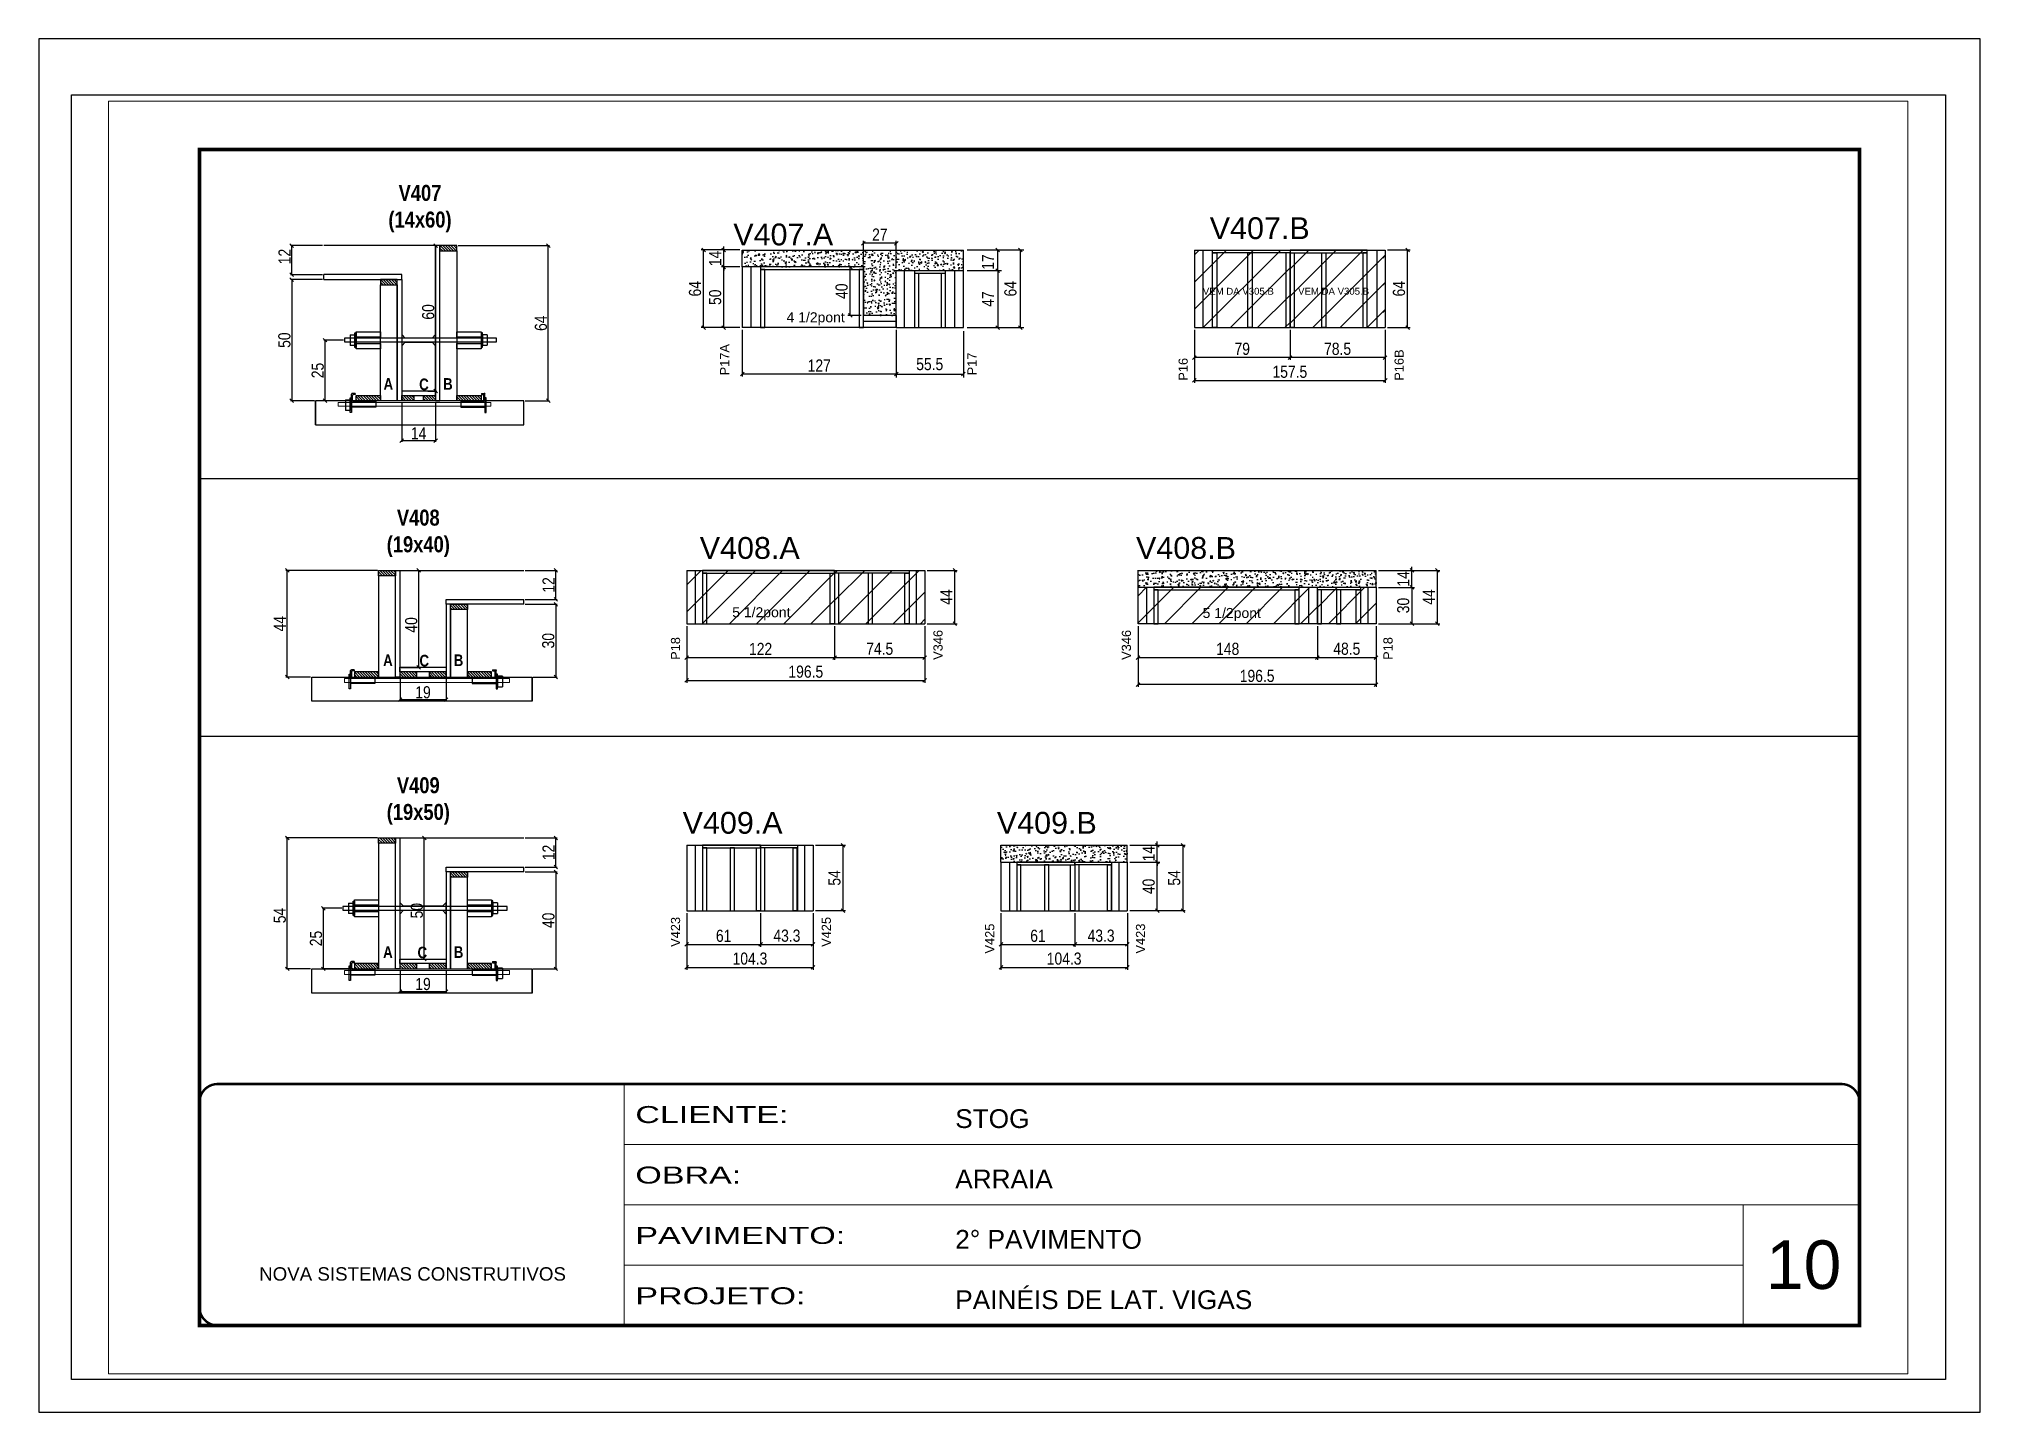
# Paper-space layout '01 (10)' of a CAD drawing. Extents: x -1 to 296, y 0 to 210.
# The model-space entities are those that its viewports show. They can reach past a viewport. Long polylines and large blocks are cut down to what shows.
import ezdxf

# ---------------------------------------------------------------- set-up
doc = ezdxf.new("R2010")
doc.units = 0
doc.linetypes.add('CONTINUO', pattern=[0])
doc.linetypes.add('DASHED', pattern=[0.75, 0.5, -0.25])
doc.layers.get('0').update_dxf_attribs({"linetype": 'CONTINUOUS'})
doc.layers.get('Defpoints').update_dxf_attribs({"linetype": 'CONTINUOUS'})
for name, color, linetype in [('1HACHURA MADEIRAS', 1, 'CONTINUOUS'), ('barrote', 251, 'CONTINUOUS'), ('COTA', 241, 'CONTINUOUS'), ('detalhes', 4, 'CONTINUOUS'), ('NOMENCLATURA', 7, 'CONTINUOUS'), ('Painéis', 200, 'CONTINUOUS'), ('PONTALETE', 7, 'CONTINUOUS'), ('presilha', 1, 'CONTINUOUS'), ('SARR_2.2x10', 60, 'CONTINUOUS'), ('SARR_2.2x7', 40, 'CONTINUOUS'), ('SARR_3.5x7', 81, 'CONTINUOUS'), ('SARR_EDITAR', 141, 'CONTINUOUS'), ('Tubo de PVC', 51, 'CONTINUOUS')]:
    doc.layers.add(name, color=color, linetype=linetype)
for name, color, linetype, lineweight in [('CARIMBO', 255, 'CONTINUOUS', 9), ('CONCRETO', 251, 'CONTINUOUS', 25), ('Folhas', 255, 'CONTINUOUS', 9), ('REAPROVEITAMENTO', 251, 'CONTINUOUS', 9), ('SARRAFO DE PRESSAO', 251, 'DASHED', 9), ('SCO-___-LAJ', 2, 'CONTINUOUS', 0)]:
    doc.layers.add(name, color=color, linetype=linetype, lineweight=lineweight)
doc.styles.add('ARIAL', font='arial.ttf')
doc.styles.add('COTA TECNICA', font='techl___.ttf', dxfattribs={"height": 10})
doc.styles.add('COTA TECNICA 2X', font='techl___.ttf', dxfattribs={"height": 10})
doc.styles.add('TECNICA', font='techb___.ttf', dxfattribs={"height": 10})
doc.styles.add('Tecnologia', font='')
doc.styles.get('Tecnologia').set_extended_font_data('Forgotten Futurist')
doc.dimstyles.new('PAINEL', dxfattribs={"dimtxt": 10, "dimasz": 3, "dimexe": 3, "dimexo": 3, "dimgap": 3, "dimtad": 1, "dimdec": 1, "dimzin": 12, "dimdsep": 46, "dimtxsty": 'COTA TECNICA', "dimblk1": 'OBLIQUE', "dimblk2": 'OBLIQUE', "dimsah": 1, "dimcen": 0.9, "dimclrd": 4, "dimclre": 4, "dimclrt": 240, "dimadec": 1, "dimazin": 3, "dimtfac": 1, "dimtdec": 1, "dimtmove": 0, "dimatfit": 3, "dimfxl": 1, "dimtolj": 1, "dimtzin": 12, "dimarcsym": 0})
doc.dimstyles.new('SECAO', dxfattribs={"dimscale": 0.333333, "dimtxt": 5, "dimasz": 9, "dimexe": 3, "dimexo": 3, "dimgap": 3, "dimtad": 1, "dimdec": 1, "dimlfac": 0.5, "dimzin": 12, "dimdsep": 46, "dimtxsty": 'COTA TECNICA 2X', "dimblk1": 'OBLIQUE', "dimblk2": 'OBLIQUE', "dimsah": 1, "dimcen": 0.9, "dimclrd": 4, "dimclre": 4, "dimclrt": 240, "dimadec": 1, "dimazin": 3, "dimtfac": 1, "dimtdec": 1, "dimtmove": 0, "dimatfit": 3, "dimfxl": 1, "dimtolj": 1, "dimtzin": 12, "dimarcsym": 0})
pattern_1 = [(45, (-1585, 907.504), (-11.22532, 11.22532), [])]

psp = doc.layouts.new('01 (10)')

msp = doc.modelspace()

# ---------------------------------------------------------------- texts
at = {"layer": 'CARIMBO', "style": 'ARIAL'}
msp.add_text('10', height=40, dxfattribs=at).set_placement((7225.07, 11119.55))
at = {"layer": 'detalhes', "style": 'TECNICA'}
for s, p in [('A', (6084.1, 11861.27)), ('C', (6113.49, 11860.95)), ('B', (6133.23, 11861.27)), ('A', (6083.75, 11633.36)), ('C', (6113.73, 11633.04)), ('B', (6142.02, 11633.36)), ('A', (6083.75, 11392.6)), ('C', (6112.15, 11392.29)), ('B', (6142.02, 11392.6))]:
    msp.add_text(s, height=9.6, dxfattribs=at).set_placement(p)
at = {"layer": 'NOMENCLATURA', "linetype": 'Continuous', "style": 'ARIAL'}
for s, height, p in [('V407.B', 18, (6765.98, 11985.58)), ('V407.A', 18, (6372.76, 11980.38)), ('VEM DA V305.B', 5.6753, (6760.27, 11939.73)), ('VEM DA V305.B', 5.6753, (6838.91, 11939.73)), ('V408.A', 18, (6345.1, 11721.8)), ('V408.B', 18, (6705.14, 11721.8)), ('V409.A', 18, (6330.96, 11495.06)), ('V409.B', 18, (6590.29, 11495.06))]:
    msp.add_text(s, height=height, dxfattribs=at).set_placement(p)
for s, p in [('P17A', (6369.4, 11873.16)), ('P17', (6573.54, 11873.16)), ('P16B', (6926.04, 11868.74)), ('P16', (6747.82, 11868.77)), ('P18', (6328.86, 11638.47)), ('V346', (6545.49, 11638.47)), ('V346', (6700.99, 11638.47)), ('P18', (6916.87, 11638.47)), ('V423', (6328.86, 11401.73)), ('V425', (6453.29, 11401.73)), ('V425', (6588.19, 11396.23)), ('V423', (6712.62, 11396.23))]:
    msp.add_text(s, height=7.567, rotation=90, dxfattribs=at).set_placement(p)
at = {"layer": 'NOMENCLATURA', "char_height": 13.2, "attachment_point": 2, "style": 'TECNICA'}
for s, insert in [('V407\\P(14x60)', (6114.19, 12030.32)), ('V408\\P(19x40)', (6112.79, 11762.41)), ('V409\\P(19x50)', (6112.79, 11541.65))]:
    msp.add_mtext_dynamic_manual_height_columns(s, width=13.2, gutter_width=1, heights=[0], dxfattribs=dict(at, insert=insert))
at = {"layer": 'PONTALETE', "linetype": 'Continuous', "style": 'ARIAL'}
for s, p in [('4 1/2pont', (6416.69, 11916.98)), ('5 1/2pont', (6371.88, 11673.65)), ('5 1/2pont', (6760.12, 11673.04))]:
    msp.add_text(s, height=8.25, dxfattribs=at).set_placement(p)

# ---------------------------------------------------------------- blocks, each defined once
blk = doc.blocks.new('9999999999')
at = {"color": 30, "linetype": 'CONTINUO'}
for p, q in [((98564.6, 34230.2), (98564.6, 34429.4)), ((98564.6, 34379.6), (99584, 34379.6)), ((98564.6, 34329.8), (99488, 34329.8)), ((99584, 34329.8), (99488, 34329.8)), ((99488, 34329.8), (99488, 34230.2)), ((98564.6, 34280), (99488, 34280))]:
    blk.add_line(p, q, dxfattribs=at)
at = {"color": 30, "linetype": 'CONTINUO', "const_width": 2}
blk.add_lwpolyline([(99584, 34230.2), (99584, 34414.4, 0.414214), (99569, 34429.4), (98229, 34429.4, 0.414214), (98214, 34414.4), (98214, 34245.2, 0.414214), (98229, 34230.2), (99584, 34230.2)], format="xyb", dxfattribs=at)
at = {"layer": 'Folhas'}
blk.add_lwpolyline([(98139, 34190.2), (99624, 34190.2), (99624, 35240.2), (98139, 35240.2)], close=True, dxfattribs=at)
at = {"layer": 'Folhas', "color": 30, "const_width": 3}
blk.add_lwpolyline([(98214, 34230.2), (99584, 34230.2), (99584, 35200.2), (98214, 35200.2)], close=True, dxfattribs=at)
at = {"color": 7, "linetype": 'Continuous', "ltscale": 5, "style": 'ARIAL'}
for s, height, p in [('STOG', 15.48, (98837.7, 34393.1)), ('ARRAIA', 15.48, (98837.7, 34343.3)), ('2° PAVIMENTO', 15.483, (98837.7, 34293.5)), ('NOVA SISTEMAS CONSTRUTIVOS', 11.059, (98263.2, 34267.2)), ('PAINÉIS DE LAT. VIGAS', 15.483, (98837.7, 34243.7))]:
    blk.add_text(s, height=height, dxfattribs=at).set_placement(p)
at = {"layer": 'Folhas', "color": 7, "style": 'Tecnologia', "width": 1.5}
for s, p in [('CLIENTE:', (98573.7, 34397.2)), ('OBRA:', (98573.7, 34347.3)), ('PAVIMENTO:', (98573.7, 34297.5)), ('PROJETO:', (98573.7, 34247.7))]:
    blk.add_text(s, height=14, dxfattribs=at).set_placement(p)
blk = doc.blocks.new('_Oblique')
at = {"color": 0, "linetype": 'ByBlock', "lineweight": -2}
blk.add_line((-0.5, -0.5), (0.5, 0.5), dxfattribs=at)
blk = doc.blocks.new('*D266')
at = {"layer": 'COTA', "color": 4, "lineweight": -2, "transparency": 16777216}
for p, q in [((6099.1, 11851.2), (6099.1, 11818.3)), ((6127.1, 11851.2), (6127.1, 11818.3)), ((6127.1, 11819.3), (6099.1, 11819.3))]:
    blk.add_line(p, q, dxfattribs=at)
at = {"layer": 'Defpoints', "color": 0, "transparency": 16777216}
for p in [(6099.1, 11852.2), (6127.1, 11852.2), (6099.1, 11819.3)]:
    blk.add_point(p, dxfattribs=at)
at = {"layer": 'COTA', "color": 4, "lineweight": -2, "transparency": 16777216, "xscale": 3, "yscale": 3, "zscale": 3, "rotation": 180}
blk.add_blockref('_Oblique', (6099.1, 11819.3), dxfattribs=at)
at = {"layer": 'COTA', "color": 4, "lineweight": -2, "transparency": 16777216, "xscale": 3, "yscale": 3, "zscale": 3}
blk.add_blockref('_Oblique', (6127.1, 11819.3), dxfattribs=at)
at = {"layer": 'COTA', "color": 240, "transparency": 16777216, "insert": (6113.1, 11825.4), "char_height": 10, "attachment_point": 5, "style": 'COTA TECNICA 2X'}
blk.add_mtext('\\A1;14', dxfattribs=at)
blk = doc.blocks.new('PRESILHA METÁLICA 1')
at = {"layer": 'presilha'}
for p, q in [((0, 13), (6, 13)), ((0, 13), (0, 0)), ((6, 0), (0, 0)), ((6, 15.5), (7.5, 15.5)), ((6, -2.5), (6, 15.5)), ((6, 13), (6, 0)), ((7.5, 10.6), (7.5, 19.9)), ((7.5, 15.5), (7.5, -2.5)), ((37.5, 4.1), (7.5, 4.1)), ((12, 21), (8.6, 21)), ((9, 11.6), (9, 18.9)), ((12, 19.5), (9.6, 19.5)), ((37.5, 11), (9.6, 11)), ((12, 21), (12, 19.5)), ((37.5, 11), (37.5, 4.1)), ((7.5, -2.5), (6, -2.5))]:
    blk.add_line(p, q, dxfattribs=at)
for centre, radius, start, end in [((8.6, 19.9), 1.14, 90, 180), ((9.6, 18.9), 0.57, 90, 180), ((9.6, 11.6), 0.57, 180, 270)]:
    blk.add_arc(centre, radius, start, end, dxfattribs=at)
blk = doc.blocks.new('PRESILHA METÁLICA 2')
at = {"layer": 'presilha'}
for p, q in [((-30.8, 13.5), (-30.8, 6.6)), ((-30.8, 13.5), (-2.8, 13.5)), ((-30.8, 6.6), (-0.8, 6.6)), ((-5.2, 23.5), (-5.2, 22)), ((-5.2, 23.5), (-1.9, 23.5)), ((-5.2, 22), (-2.8, 22)), ((-2.2, 14.1), (-2.2, 21.4)), ((0.8, 18), (-0.8, 18)), ((-0.8, 18), (-0.8, 0)), ((-0.8, 0), (0.8, 0)), ((-0.8, 14.6), (-0.8, 22.4)), ((0.8, 0), (0.8, 18))]:
    blk.add_line(p, q, dxfattribs=at)
for centre, radius, start, end in [((-2.8, 21.4), 0.57, 0, 90), ((-2.8, 14.1), 0.57, 270, 0), ((-1.9, 22.4), 1.14, 0, 90)]:
    blk.add_arc(centre, radius, start, end, dxfattribs=at)
blk = doc.blocks.new('*D267')
at = {"layer": 'COTA', "color": 4, "lineweight": -2, "transparency": 16777216}
for p, q in [((6033.8, 11952.2), (6007.4, 11952.2)), ((6008.4, 11952.2), (6008.4, 11852.2)), ((6027, 11852.2), (6007.4, 11852.2))]:
    blk.add_line(p, q, dxfattribs=at)
at = {"layer": 'Defpoints', "color": 0, "transparency": 16777216}
for p in [(6034.8, 11952.2), (6008.4, 11852.2), (6028, 11852.2)]:
    blk.add_point(p, dxfattribs=at)
at = {"layer": 'COTA', "color": 4, "lineweight": -2, "transparency": 16777216, "xscale": 3, "yscale": 3, "zscale": 3}
for p, rotation in [((6008.4, 11952.2), 90), ((6008.4, 11852.2), 270)]:
    blk.add_blockref('_Oblique', p, dxfattribs=dict(at, rotation=rotation))
at = {"layer": 'COTA', "color": 240, "transparency": 16777216, "insert": (6002.3, 11902.2), "char_height": 10, "attachment_point": 5, "rotation": 90, "style": 'COTA TECNICA 2X'}
blk.add_mtext('\\A1;50', dxfattribs=at)
blk = doc.blocks.new('*D268')
at = {"layer": 'COTA', "color": 4, "lineweight": -2, "transparency": 16777216}
for p, q in [((6127.1, 11860.2), (6127.1, 11980.2)), ((6120.7, 11860.2), (6128.1, 11860.2))]:
    blk.add_line(p, q, dxfattribs=at)
at = {"layer": 'Defpoints', "color": 0, "transparency": 16777216}
for p in [(6127.1, 11980.2), (6127.1, 11980.2), (6119.7, 11860.2)]:
    blk.add_point(p, dxfattribs=at)
at = {"layer": 'COTA', "color": 4, "lineweight": -2, "transparency": 16777216, "xscale": 3, "yscale": 3, "zscale": 3}
for p, rotation in [((6127.1, 11980.2), 90), ((6127.1, 11860.2), 270)]:
    blk.add_blockref('_Oblique', p, dxfattribs=dict(at, rotation=rotation))
at = {"layer": 'COTA', "color": 240, "transparency": 16777216, "insert": (6121, 11925.5), "char_height": 10, "attachment_point": 5, "rotation": 90, "style": 'COTA TECNICA 2X'}
blk.add_mtext('\\A1;60', dxfattribs=at)
blk = doc.blocks.new('*D269')
at = {"layer": 'COTA', "color": 4, "lineweight": -2, "transparency": 16777216}
for p, q in [((6033.8, 11980.2), (6007.4, 11980.2)), ((6008.4, 11956.2), (6008.4, 11980.2)), ((6033.8, 11956.2), (6007.4, 11956.2))]:
    blk.add_line(p, q, dxfattribs=at)
at = {"layer": 'Defpoints', "color": 0, "transparency": 16777216}
for p in [(6008.4, 11980.2), (6034.8, 11980.2), (6034.8, 11956.2)]:
    blk.add_point(p, dxfattribs=at)
at = {"layer": 'COTA', "color": 4, "lineweight": -2, "transparency": 16777216, "xscale": 3, "yscale": 3, "zscale": 3}
for p, rotation in [((6008.4, 11980.2), 90), ((6008.4, 11956.2), 270)]:
    blk.add_blockref('_Oblique', p, dxfattribs=dict(at, rotation=rotation))
at = {"layer": 'COTA', "color": 240, "transparency": 16777216, "insert": (6002.4, 11971.2), "char_height": 10, "attachment_point": 5, "rotation": 90, "style": 'COTA TECNICA 2X'}
blk.add_mtext('\\A1;12', dxfattribs=at)
blk = doc.blocks.new('*D270')
at = {"layer": 'COTA', "color": 4, "lineweight": -2, "transparency": 16777216}
for p, q in [((6145.7, 11980.2), (6221.1, 11980.2)), ((6220.1, 11852.2), (6220.1, 11980.2)), ((6200.9, 11852.2), (6221.1, 11852.2))]:
    blk.add_line(p, q, dxfattribs=at)
at = {"layer": 'Defpoints', "color": 0, "transparency": 16777216}
for p in [(6144.7, 11980.2), (6220.1, 11980.2), (6199.9, 11852.2)]:
    blk.add_point(p, dxfattribs=at)
at = {"layer": 'COTA', "color": 4, "lineweight": -2, "transparency": 16777216, "xscale": 3, "yscale": 3, "zscale": 3}
for p, rotation in [((6220.1, 11980.2), 90), ((6220.1, 11852.2), 270)]:
    blk.add_blockref('_Oblique', p, dxfattribs=dict(at, rotation=rotation))
at = {"layer": 'COTA', "color": 240, "transparency": 16777216, "insert": (6214, 11916.2), "char_height": 10, "attachment_point": 5, "rotation": 90, "style": 'COTA TECNICA 2X'}
blk.add_mtext('\\A1;64', dxfattribs=at)
blk = doc.blocks.new('*D271')
at = {"layer": 'COTA', "color": 4, "lineweight": -2, "transparency": 16777216}
for p, q in [((6051, 11902.2), (6034.9, 11902.2)), ((6035.9, 11852.2), (6035.9, 11902.2)), ((6060.5, 11852.2), (6034.9, 11852.2))]:
    blk.add_line(p, q, dxfattribs=at)
at = {"layer": 'Defpoints', "color": 0, "transparency": 16777216}
for p in [(6035.9, 11902.2), (6052, 11902.2), (6061.5, 11852.2)]:
    blk.add_point(p, dxfattribs=at)
at = {"layer": 'COTA', "color": 4, "lineweight": -2, "transparency": 16777216, "xscale": 3, "yscale": 3, "zscale": 3}
for p, rotation in [((6035.9, 11902.2), 90), ((6035.9, 11852.2), 270)]:
    blk.add_blockref('_Oblique', p, dxfattribs=dict(at, rotation=rotation))
at = {"layer": 'COTA', "color": 240, "transparency": 16777216, "insert": (6029.8, 11877.2), "char_height": 10, "attachment_point": 5, "rotation": 90, "style": 'COTA TECNICA 2X'}
blk.add_mtext('\\A1;25', dxfattribs=at)
blk = doc.blocks.new('*D275')
at = {"layer": 'COTA', "color": 4, "linetype": 'Continuous', "lineweight": -2, "transparency": 16777216}
for p, q in [((6380.2, 11910.6), (6380.2, 11872.3)), ((6507.2, 11910.6), (6507.2, 11872.3)), ((6507.2, 11874.3), (6380.2, 11874.3))]:
    blk.add_line(p, q, dxfattribs=at)
at = {"layer": 'Defpoints', "color": 0, "linetype": 'Continuous', "transparency": 16777216}
for p in [(6380.2, 11912.6), (6507.2, 11912.6), (6380.2, 11874.3)]:
    blk.add_point(p, dxfattribs=at)
at = {"layer": 'COTA', "color": 4, "linetype": 'Continuous', "lineweight": -2, "transparency": 16777216, "xscale": 3, "yscale": 3, "zscale": 3, "rotation": 180}
blk.add_blockref('_Oblique', (6380.2, 11874.3), dxfattribs=at)
at = {"layer": 'COTA', "color": 4, "linetype": 'Continuous', "lineweight": -2, "transparency": 16777216, "xscale": 3, "yscale": 3, "zscale": 3}
blk.add_blockref('_Oblique', (6507.2, 11874.3), dxfattribs=at)
at = {"layer": 'COTA', "color": 240, "linetype": 'Continuous', "transparency": 16777216, "insert": (6443.7, 11881.3), "char_height": 10, "attachment_point": 5, "style": 'COTA TECNICA'}
blk.add_mtext('\\A1;127', dxfattribs=at)
blk = doc.blocks.new('*D276')
at = {"layer": 'COTA', "color": 4, "linetype": 'Continuous', "lineweight": -2, "transparency": 16777216}
for p, q in [((6912.8, 11976.6), (6931.3, 11976.6)), ((6929.3, 11912.6), (6929.3, 11976.6)), ((6912.8, 11912.6), (6931.3, 11912.6))]:
    blk.add_line(p, q, dxfattribs=at)
at = {"layer": 'Defpoints', "color": 0, "linetype": 'Continuous', "transparency": 16777216}
for p in [(6910.8, 11976.6), (6929.3, 11976.6), (6910.8, 11912.6)]:
    blk.add_point(p, dxfattribs=at)
at = {"layer": 'COTA', "color": 4, "linetype": 'Continuous', "lineweight": -2, "transparency": 16777216, "xscale": 3, "yscale": 3, "zscale": 3}
for p, rotation in [((6929.3, 11976.6), 90), ((6929.3, 11912.6), 270)]:
    blk.add_blockref('_Oblique', p, dxfattribs=dict(at, rotation=rotation))
at = {"layer": 'COTA', "color": 240, "linetype": 'Continuous', "transparency": 16777216, "insert": (6922.2, 11944.6), "char_height": 10, "attachment_point": 5, "rotation": 90, "style": 'COTA TECNICA'}
blk.add_mtext('\\A1;64', dxfattribs=at)
blk = doc.blocks.new('*D277')
at = {"layer": 'COTA', "color": 4, "linetype": 'Continuous', "lineweight": -2, "transparency": 16777216}
for p, q in [((6832.3, 11910.6), (6832.3, 11885.9)), ((6910.7, 11910.6), (6910.7, 11885.9)), ((6910.7, 11887.9), (6832.3, 11887.9))]:
    blk.add_line(p, q, dxfattribs=at)
at = {"layer": 'Defpoints', "color": 0, "linetype": 'Continuous', "transparency": 16777216}
for p in [(6832.3, 11912.6), (6910.7, 11912.6), (6832.3, 11887.9)]:
    blk.add_point(p, dxfattribs=at)
at = {"layer": 'COTA', "color": 4, "linetype": 'Continuous', "lineweight": -2, "transparency": 16777216, "xscale": 3, "yscale": 3, "zscale": 3, "rotation": 180}
blk.add_blockref('_Oblique', (6832.3, 11887.9), dxfattribs=at)
at = {"layer": 'COTA', "color": 4, "linetype": 'Continuous', "lineweight": -2, "transparency": 16777216, "xscale": 3, "yscale": 3, "zscale": 3}
blk.add_blockref('_Oblique', (6910.7, 11887.9), dxfattribs=at)
at = {"layer": 'COTA', "color": 240, "linetype": 'Continuous', "transparency": 16777216, "insert": (6871.5, 11895), "char_height": 10, "attachment_point": 5, "style": 'COTA TECNICA'}
blk.add_mtext('\\A1;78.5', dxfattribs=at)
blk = doc.blocks.new('*D278')
at = {"layer": 'COTA', "color": 4, "linetype": 'Continuous', "lineweight": -2, "transparency": 16777216}
for p, q in [((6753.3, 11910.6), (6753.3, 11885.9)), ((6832.3, 11910.6), (6832.3, 11885.9)), ((6832.3, 11887.9), (6753.3, 11887.9))]:
    blk.add_line(p, q, dxfattribs=at)
at = {"layer": 'Defpoints', "color": 0, "linetype": 'Continuous', "transparency": 16777216}
for p in [(6753.3, 11912.6), (6832.3, 11912.6), (6753.3, 11887.9)]:
    blk.add_point(p, dxfattribs=at)
at = {"layer": 'COTA', "color": 4, "linetype": 'Continuous', "lineweight": -2, "transparency": 16777216, "xscale": 3, "yscale": 3, "zscale": 3, "rotation": 180}
blk.add_blockref('_Oblique', (6753.3, 11887.9), dxfattribs=at)
at = {"layer": 'COTA', "color": 4, "linetype": 'Continuous', "lineweight": -2, "transparency": 16777216, "xscale": 3, "yscale": 3, "zscale": 3}
blk.add_blockref('_Oblique', (6832.3, 11887.9), dxfattribs=at)
at = {"layer": 'COTA', "color": 240, "linetype": 'Continuous', "transparency": 16777216, "insert": (6792.8, 11895), "char_height": 10, "attachment_point": 5, "style": 'COTA TECNICA'}
blk.add_mtext('\\A1;79', dxfattribs=at)
blk = doc.blocks.new('*D272')
at = {"layer": 'COTA', "color": 4, "linetype": 'Continuous', "lineweight": -2, "transparency": 16777216}
for p, q in [((6753.3, 11910.6), (6753.3, 11867)), ((6910.8, 11910.6), (6910.8, 11867)), ((6753.3, 11869), (6910.8, 11869))]:
    blk.add_line(p, q, dxfattribs=at)
at = {"layer": 'Defpoints', "color": 0, "linetype": 'Continuous', "transparency": 16777216}
for p in [(6753.3, 11912.6), (6910.8, 11912.6), (6910.8, 11869)]:
    blk.add_point(p, dxfattribs=at)
at = {"layer": 'COTA', "color": 4, "linetype": 'Continuous', "lineweight": -2, "transparency": 16777216, "xscale": 3, "yscale": 3, "zscale": 3, "rotation": 180}
blk.add_blockref('_Oblique', (6753.3, 11869), dxfattribs=at)
at = {"layer": 'COTA', "color": 4, "linetype": 'Continuous', "lineweight": -2, "transparency": 16777216, "xscale": 3, "yscale": 3, "zscale": 3}
blk.add_blockref('_Oblique', (6910.8, 11869), dxfattribs=at)
at = {"layer": 'COTA', "color": 240, "linetype": 'Continuous', "transparency": 16777216, "insert": (6832.1, 11876.1), "char_height": 10, "attachment_point": 5, "style": 'COTA TECNICA'}
blk.add_mtext('\\A1;157.5', dxfattribs=at)
blk = doc.blocks.new('*D273')
at = {"layer": 'COTA', "color": 4, "linetype": 'Continuous', "lineweight": -2, "transparency": 16777216}
for p, q in [((6378.2, 11962.6), (6362.9, 11962.6)), ((6364.9, 11912.6), (6364.9, 11962.6)), ((6378.2, 11912.6), (6362.9, 11912.6))]:
    blk.add_line(p, q, dxfattribs=at)
at = {"layer": 'Defpoints', "color": 0, "linetype": 'Continuous', "transparency": 16777216}
for p in [(6364.9, 11962.6), (6380.2, 11962.6), (6380.2, 11912.6)]:
    blk.add_point(p, dxfattribs=at)
at = {"layer": 'COTA', "color": 4, "linetype": 'Continuous', "lineweight": -2, "transparency": 16777216, "xscale": 3, "yscale": 3, "zscale": 3}
for p, rotation in [((6364.9, 11962.6), 90), ((6364.9, 11912.6), 270)]:
    blk.add_blockref('_Oblique', p, dxfattribs=dict(at, rotation=rotation))
at = {"layer": 'COTA', "color": 240, "linetype": 'Continuous', "transparency": 16777216, "insert": (6357.8, 11937.6), "char_height": 10, "attachment_point": 5, "rotation": 90, "style": 'COTA TECNICA'}
blk.add_mtext('\\A1;50', dxfattribs=at)
blk = doc.blocks.new('*D274')
at = {"layer": 'COTA', "color": 4, "linetype": 'Continuous', "lineweight": -2, "transparency": 16777216}
for p, q in [((6378.2, 11976.6), (6362.9, 11976.6)), ((6364.9, 11976.6), (6364.9, 11979.6)), ((6364.9, 11962.6), (6364.9, 11976.6)), ((6378.2, 11962.6), (6362.9, 11962.6)), ((6364.9, 11962.6), (6364.9, 11959.6))]:
    blk.add_line(p, q, dxfattribs=at)
at = {"layer": 'Defpoints', "color": 0, "linetype": 'Continuous', "transparency": 16777216}
for p in [(6364.9, 11976.6), (6380.2, 11976.6), (6380.2, 11962.6)]:
    blk.add_point(p, dxfattribs=at)
at = {"layer": 'COTA', "color": 4, "linetype": 'Continuous', "lineweight": -2, "transparency": 16777216, "xscale": 3, "yscale": 3, "zscale": 3}
for p, rotation in [((6364.9, 11976.6), 270), ((6364.9, 11962.6), 90)]:
    blk.add_blockref('_Oblique', p, dxfattribs=dict(at, rotation=rotation))
at = {"layer": 'COTA', "color": 240, "linetype": 'Continuous', "transparency": 16777216, "insert": (6357.8, 11969.6), "char_height": 10, "attachment_point": 5, "rotation": 90, "style": 'COTA TECNICA'}
blk.add_mtext('\\A1;14', dxfattribs=at)
blk = doc.blocks.new('*D279')
at = {"layer": 'COTA', "color": 4, "linetype": 'Continuous', "lineweight": -2, "transparency": 16777216}
for p, q in [((6378.2, 11976.6), (6346.3, 11976.6)), ((6348.3, 11912.6), (6348.3, 11976.6)), ((6378.2, 11912.6), (6346.3, 11912.6))]:
    blk.add_line(p, q, dxfattribs=at)
at = {"layer": 'Defpoints', "color": 0, "linetype": 'Continuous', "transparency": 16777216}
for p in [(6348.3, 11976.6), (6380.2, 11976.6), (6380.2, 11912.6)]:
    blk.add_point(p, dxfattribs=at)
at = {"layer": 'COTA', "color": 4, "linetype": 'Continuous', "lineweight": -2, "transparency": 16777216, "xscale": 3, "yscale": 3, "zscale": 3}
for p, rotation in [((6348.3, 11976.6), 90), ((6348.3, 11912.6), 270)]:
    blk.add_blockref('_Oblique', p, dxfattribs=dict(at, rotation=rotation))
at = {"layer": 'COTA', "color": 240, "linetype": 'Continuous', "transparency": 16777216, "insert": (6341.2, 11944.6), "char_height": 10, "attachment_point": 5, "rotation": 90, "style": 'COTA TECNICA'}
blk.add_mtext('\\A1;64', dxfattribs=at)
blk = doc.blocks.new('*D283')
at = {"layer": 'COTA', "color": 4, "linetype": 'ByBlock', "lineweight": -2, "transparency": 16777216}
for p, q in [((6507.2, 11909.6), (6507.2, 11871.3)), ((6562.7, 11909.6), (6562.7, 11871.3)), ((6507.2, 11874.3), (6562.7, 11874.3))]:
    blk.add_line(p, q, dxfattribs=at)
at = {"layer": 'Defpoints', "color": 0, "linetype": 'ByBlock', "transparency": 16777216}
for p in [(6507.2, 11912.6), (6562.7, 11912.6), (6562.7, 11874.3)]:
    blk.add_point(p, dxfattribs=at)
at = {"layer": 'COTA', "color": 4, "linetype": 'ByBlock', "lineweight": -2, "transparency": 16777216, "xscale": 3, "yscale": 3, "zscale": 3, "rotation": 180}
blk.add_blockref('_Oblique', (6507.2, 11874.3), dxfattribs=at)
at = {"layer": 'COTA', "color": 4, "linetype": 'ByBlock', "lineweight": -2, "transparency": 16777216, "xscale": 3, "yscale": 3, "zscale": 3}
blk.add_blockref('_Oblique', (6562.7, 11874.3), dxfattribs=at)
at = {"layer": 'COTA', "color": 240, "linetype": 'ByBlock', "transparency": 16777216, "insert": (6534.9, 11882.4), "char_height": 10, "attachment_point": 5, "style": 'COTA TECNICA'}
blk.add_mtext('\\A1;55.5', dxfattribs=at)
blk = doc.blocks.new('*D280')
at = {"layer": 'COTA', "color": 4, "linetype": 'ByBlock', "lineweight": -2, "transparency": 16777216}
for p, q in [((6565.7, 11959.6), (6594, 11959.6)), ((6591, 11959.6), (6591, 11912.6)), ((6565.7, 11912.6), (6594, 11912.6))]:
    blk.add_line(p, q, dxfattribs=at)
at = {"layer": 'Defpoints', "color": 0, "linetype": 'ByBlock', "transparency": 16777216}
for p in [(6562.7, 11959.6), (6562.7, 11912.6), (6591, 11912.6)]:
    blk.add_point(p, dxfattribs=at)
at = {"layer": 'COTA', "color": 4, "linetype": 'ByBlock', "lineweight": -2, "transparency": 16777216, "xscale": 3, "yscale": 3, "zscale": 3}
for p, rotation in [((6591, 11959.6), 90), ((6591, 11912.6), 270)]:
    blk.add_blockref('_Oblique', p, dxfattribs=dict(at, rotation=rotation))
at = {"layer": 'COTA', "color": 240, "linetype": 'ByBlock', "transparency": 16777216, "insert": (6582.9, 11936.1), "char_height": 10, "attachment_point": 5, "rotation": 90, "style": 'COTA TECNICA'}
blk.add_mtext('\\A1;47', dxfattribs=at)
blk = doc.blocks.new('*D281')
at = {"layer": 'COTA', "color": 4, "linetype": 'ByBlock', "lineweight": -2, "transparency": 16777216}
for p, q in [((6565.7, 11976.6), (6594, 11976.6)), ((6591, 11959.6), (6591, 11976.6)), ((6565.7, 11959.6), (6594, 11959.6))]:
    blk.add_line(p, q, dxfattribs=at)
at = {"layer": 'Defpoints', "color": 0, "linetype": 'ByBlock', "transparency": 16777216}
for p in [(6562.7, 11976.6), (6591, 11976.6), (6562.7, 11959.6)]:
    blk.add_point(p, dxfattribs=at)
at = {"layer": 'COTA', "color": 4, "linetype": 'ByBlock', "lineweight": -2, "transparency": 16777216, "xscale": 3, "yscale": 3, "zscale": 3}
for p, rotation in [((6591, 11976.6), 90), ((6591, 11959.6), 270)]:
    blk.add_blockref('_Oblique', p, dxfattribs=dict(at, rotation=rotation))
at = {"layer": 'COTA', "color": 240, "linetype": 'ByBlock', "transparency": 16777216, "insert": (6582.9, 11966.6), "char_height": 10, "attachment_point": 5, "rotation": 90, "style": 'COTA TECNICA'}
blk.add_mtext('\\A1;17', dxfattribs=at)
blk = doc.blocks.new('*D282')
at = {"layer": 'COTA', "color": 4, "linetype": 'ByBlock', "lineweight": -2, "transparency": 16777216}
for p, q in [((6565.7, 11976.6), (6612.6, 11976.6)), ((6609.6, 11976.6), (6609.6, 11912.6)), ((6565.7, 11912.6), (6612.6, 11912.6))]:
    blk.add_line(p, q, dxfattribs=at)
at = {"layer": 'Defpoints', "color": 0, "linetype": 'ByBlock', "transparency": 16777216}
for p in [(6562.7, 11976.6), (6562.7, 11912.6), (6609.6, 11912.6)]:
    blk.add_point(p, dxfattribs=at)
at = {"layer": 'COTA', "color": 4, "linetype": 'ByBlock', "lineweight": -2, "transparency": 16777216, "xscale": 3, "yscale": 3, "zscale": 3}
for p, rotation in [((6609.6, 11976.6), 90), ((6609.6, 11912.6), 270)]:
    blk.add_blockref('_Oblique', p, dxfattribs=dict(at, rotation=rotation))
at = {"layer": 'COTA', "color": 240, "linetype": 'ByBlock', "transparency": 16777216, "insert": (6601.5, 11944.6), "char_height": 10, "attachment_point": 5, "rotation": 90, "style": 'COTA TECNICA'}
blk.add_mtext('\\A1;64', dxfattribs=at)
blk = doc.blocks.new('*D284')
at = {"layer": 'COTA', "color": 4, "linetype": 'Continuous', "lineweight": -2, "transparency": 16777216}
for p, q in [((6478.2, 11962.6), (6467.3, 11962.6)), ((6469.3, 11922.6), (6469.3, 11962.6)), ((6478.2, 11922.6), (6467.3, 11922.6))]:
    blk.add_line(p, q, dxfattribs=at)
at = {"layer": 'Defpoints', "color": 0, "linetype": 'Continuous', "transparency": 16777216}
for p in [(6469.3, 11962.6), (6480.2, 11962.6), (6480.2, 11922.6)]:
    blk.add_point(p, dxfattribs=at)
at = {"layer": 'COTA', "color": 4, "linetype": 'Continuous', "lineweight": -2, "transparency": 16777216, "xscale": 3, "yscale": 3, "zscale": 3}
for p, rotation in [((6469.3, 11962.6), 90), ((6469.3, 11922.6), 270)]:
    blk.add_blockref('_Oblique', p, dxfattribs=dict(at, rotation=rotation))
at = {"layer": 'COTA', "color": 240, "linetype": 'Continuous', "transparency": 16777216, "insert": (6462.2, 11942.6), "char_height": 10, "attachment_point": 5, "rotation": 90, "style": 'COTA TECNICA'}
blk.add_mtext('\\A1;40', dxfattribs=at)
blk = doc.blocks.new('*D285')
at = {"layer": 'COTA', "color": 4, "linetype": 'Continuous', "lineweight": -2, "transparency": 16777216}
for p, q in [((6480.2, 11964.6), (6480.2, 11984.2)), ((6507.2, 11982.2), (6480.2, 11982.2)), ((6507.2, 11961.6), (6507.2, 11984.2))]:
    blk.add_line(p, q, dxfattribs=at)
at = {"layer": 'Defpoints', "color": 0, "linetype": 'Continuous', "transparency": 16777216}
for p in [(6480.2, 11982.2), (6480.2, 11962.6), (6507.2, 11959.6)]:
    blk.add_point(p, dxfattribs=at)
at = {"layer": 'COTA', "color": 4, "linetype": 'Continuous', "lineweight": -2, "transparency": 16777216, "xscale": 3, "yscale": 3, "zscale": 3, "rotation": 180}
blk.add_blockref('_Oblique', (6480.2, 11982.2), dxfattribs=at)
at = {"layer": 'COTA', "color": 4, "linetype": 'Continuous', "lineweight": -2, "transparency": 16777216, "xscale": 3, "yscale": 3, "zscale": 3}
blk.add_blockref('_Oblique', (6507.2, 11982.2), dxfattribs=at)
at = {"layer": 'COTA', "color": 240, "linetype": 'Continuous', "transparency": 16777216, "insert": (6493.7, 11989.3), "char_height": 10, "attachment_point": 5, "style": 'COTA TECNICA'}
blk.add_mtext('\\A1;27', dxfattribs=at)
blk = doc.blocks.new('*D286')
at = {"layer": 'COTA', "color": 4, "lineweight": -2, "transparency": 16777216}
for p, q in [((6097.7, 11623.3), (6097.7, 11604.7)), ((6135.7, 11623.3), (6135.7, 11604.7)), ((6097.7, 11605.7), (6135.7, 11605.7))]:
    blk.add_line(p, q, dxfattribs=at)
at = {"layer": 'Defpoints', "color": 0, "transparency": 16777216}
for p in [(6097.7, 11624.3), (6135.7, 11624.3), (6135.7, 11605.7)]:
    blk.add_point(p, dxfattribs=at)
at = {"layer": 'COTA', "color": 4, "lineweight": -2, "transparency": 16777216, "xscale": 3, "yscale": 3, "zscale": 3, "rotation": 180}
blk.add_blockref('_Oblique', (6097.7, 11605.7), dxfattribs=at)
at = {"layer": 'COTA', "color": 4, "lineweight": -2, "transparency": 16777216, "xscale": 3, "yscale": 3, "zscale": 3}
blk.add_blockref('_Oblique', (6135.7, 11605.7), dxfattribs=at)
at = {"layer": 'COTA', "color": 240, "transparency": 16777216, "insert": (6116.7, 11611.7), "char_height": 10, "attachment_point": 5, "style": 'COTA TECNICA 2X'}
blk.add_mtext('\\A1;19', dxfattribs=at)
blk = doc.blocks.new('*D287')
at = {"layer": 'COTA', "color": 4, "lineweight": -2, "transparency": 16777216}
for p, q in [((6201, 11684.3), (6227.3, 11684.3)), ((6226.3, 11684.3), (6226.3, 11624.3)), ((6207.7, 11624.3), (6227.3, 11624.3))]:
    blk.add_line(p, q, dxfattribs=at)
at = {"layer": 'Defpoints', "color": 0, "transparency": 16777216}
for p in [(6200, 11684.3), (6206.7, 11624.3), (6226.3, 11624.3)]:
    blk.add_point(p, dxfattribs=at)
at = {"layer": 'COTA', "color": 4, "lineweight": -2, "transparency": 16777216, "xscale": 3, "yscale": 3, "zscale": 3}
for p, rotation in [((6226.3, 11684.3), 90), ((6226.3, 11624.3), 270)]:
    blk.add_blockref('_Oblique', p, dxfattribs=dict(at, rotation=rotation))
at = {"layer": 'COTA', "color": 240, "transparency": 16777216, "insert": (6220.1, 11654.3), "char_height": 10, "attachment_point": 5, "rotation": 90, "style": 'COTA TECNICA 2X'}
blk.add_mtext('\\A1;30', dxfattribs=at)
blk = doc.blocks.new('*D288')
at = {"layer": 'COTA', "color": 4, "lineweight": -2, "transparency": 16777216}
for p, q in [((6098.7, 11712.3), (6114.1, 11712.3)), ((6113.1, 11632.3), (6113.1, 11712.3)), ((6098.7, 11632.3), (6114.1, 11632.3))]:
    blk.add_line(p, q, dxfattribs=at)
at = {"layer": 'Defpoints', "color": 0, "transparency": 16777216}
for p in [(6097.7, 11712.3), (6113.1, 11712.3), (6097.7, 11632.3)]:
    blk.add_point(p, dxfattribs=at)
at = {"layer": 'COTA', "color": 4, "lineweight": -2, "transparency": 16777216, "xscale": 3, "yscale": 3, "zscale": 3}
for p, rotation in [((6113.1, 11712.3), 90), ((6113.1, 11632.3), 270)]:
    blk.add_blockref('_Oblique', p, dxfattribs=dict(at, rotation=rotation))
at = {"layer": 'COTA', "color": 240, "transparency": 16777216, "insert": (6107, 11667.3), "char_height": 10, "attachment_point": 5, "rotation": 90, "style": 'COTA TECNICA 2X'}
blk.add_mtext('\\A1;40', dxfattribs=at)
blk = doc.blocks.new('*D289')
at = {"layer": 'COTA', "color": 4, "lineweight": -2, "transparency": 16777216}
for p, q in [((6201, 11712.3), (6227.3, 11712.3)), ((6226.3, 11688.3), (6226.3, 11712.3)), ((6201, 11688.3), (6227.3, 11688.3))]:
    blk.add_line(p, q, dxfattribs=at)
at = {"layer": 'Defpoints', "color": 0, "transparency": 16777216}
for p in [(6200, 11712.3), (6226.3, 11712.3), (6200, 11688.3)]:
    blk.add_point(p, dxfattribs=at)
at = {"layer": 'COTA', "color": 4, "lineweight": -2, "transparency": 16777216, "xscale": 3, "yscale": 3, "zscale": 3}
for p, rotation in [((6226.3, 11712.3), 90), ((6226.3, 11688.3), 270)]:
    blk.add_blockref('_Oblique', p, dxfattribs=dict(at, rotation=rotation))
at = {"layer": 'COTA', "color": 240, "transparency": 16777216, "insert": (6220.3, 11700.3), "char_height": 10, "attachment_point": 5, "rotation": 90, "style": 'COTA TECNICA 2X'}
blk.add_mtext('\\A1;12', dxfattribs=at)
blk = doc.blocks.new('*D290')
at = {"layer": 'COTA', "color": 4, "lineweight": -2, "transparency": 16777216}
for p, q in [((6079.1, 11712.3), (6003.6, 11712.3)), ((6004.6, 11624.3), (6004.6, 11712.3)), ((6023.8, 11624.3), (6003.6, 11624.3))]:
    blk.add_line(p, q, dxfattribs=at)
at = {"layer": 'Defpoints', "color": 0, "transparency": 16777216}
for p in [(6004.6, 11712.3), (6080.1, 11712.3), (6024.8, 11624.3)]:
    blk.add_point(p, dxfattribs=at)
at = {"layer": 'COTA', "color": 4, "lineweight": -2, "transparency": 16777216, "xscale": 3, "yscale": 3, "zscale": 3}
for p, rotation in [((6004.6, 11712.3), 90), ((6004.6, 11624.3), 270)]:
    blk.add_blockref('_Oblique', p, dxfattribs=dict(at, rotation=rotation))
at = {"layer": 'COTA', "color": 240, "transparency": 16777216, "insert": (5998.5, 11668.3), "char_height": 10, "attachment_point": 5, "rotation": 90, "style": 'COTA TECNICA 2X'}
blk.add_mtext('\\A1;44', dxfattribs=at)
blk = doc.blocks.new('*D291')
at = {"layer": 'COTA', "color": 4, "linetype": 'Continuous', "lineweight": -2, "transparency": 16777216}
for p, q in [((6334.3, 11666.3), (6334.3, 11638.4)), ((6456.3, 11666.3), (6456.3, 11638.4)), ((6334.3, 11640.4), (6456.3, 11640.4))]:
    blk.add_line(p, q, dxfattribs=at)
at = {"layer": 'Defpoints', "color": 0, "linetype": 'Continuous', "transparency": 16777216}
for p in [(6334.3, 11668.3), (6456.3, 11668.3), (6456.3, 11640.4)]:
    blk.add_point(p, dxfattribs=at)
at = {"layer": 'COTA', "color": 4, "linetype": 'Continuous', "lineweight": -2, "transparency": 16777216, "xscale": 3, "yscale": 3, "zscale": 3, "rotation": 180}
blk.add_blockref('_Oblique', (6334.3, 11640.4), dxfattribs=at)
at = {"layer": 'COTA', "color": 4, "linetype": 'Continuous', "lineweight": -2, "transparency": 16777216, "xscale": 3, "yscale": 3, "zscale": 3}
blk.add_blockref('_Oblique', (6456.3, 11640.4), dxfattribs=at)
at = {"layer": 'COTA', "color": 240, "linetype": 'Continuous', "transparency": 16777216, "insert": (6395.3, 11647.5), "char_height": 10, "attachment_point": 5, "style": 'COTA TECNICA'}
blk.add_mtext('\\A1;122', dxfattribs=at)
blk = doc.blocks.new('*D292')
at = {"layer": 'COTA', "color": 4, "linetype": 'Continuous', "lineweight": -2, "transparency": 16777216}
for p, q in [((6532.8, 11712.3), (6557.6, 11712.3)), ((6555.6, 11668.3), (6555.6, 11712.3)), ((6532.8, 11668.3), (6557.6, 11668.3))]:
    blk.add_line(p, q, dxfattribs=at)
at = {"layer": 'Defpoints', "color": 0, "linetype": 'Continuous', "transparency": 16777216}
for p in [(6530.8, 11712.3), (6555.6, 11712.3), (6530.8, 11668.3)]:
    blk.add_point(p, dxfattribs=at)
at = {"layer": 'COTA', "color": 4, "linetype": 'Continuous', "lineweight": -2, "transparency": 16777216, "xscale": 3, "yscale": 3, "zscale": 3}
for p, rotation in [((6555.6, 11712.3), 90), ((6555.6, 11668.3), 270)]:
    blk.add_blockref('_Oblique', p, dxfattribs=dict(at, rotation=rotation))
at = {"layer": 'COTA', "color": 240, "linetype": 'Continuous', "transparency": 16777216, "insert": (6548.5, 11690.3), "char_height": 10, "attachment_point": 5, "rotation": 90, "style": 'COTA TECNICA'}
blk.add_mtext('\\A1;44', dxfattribs=at)
blk = doc.blocks.new('*D293')
at = {"layer": 'COTA', "color": 4, "linetype": 'Continuous', "lineweight": -2, "transparency": 16777216}
for p, q in [((6706.8, 11666.3), (6706.8, 11638.4)), ((6854.8, 11666.3), (6854.8, 11638.4)), ((6706.8, 11640.4), (6854.8, 11640.4))]:
    blk.add_line(p, q, dxfattribs=at)
at = {"layer": 'Defpoints', "color": 0, "linetype": 'Continuous', "transparency": 16777216}
for p in [(6706.8, 11668.3), (6854.8, 11668.3), (6854.8, 11640.4)]:
    blk.add_point(p, dxfattribs=at)
at = {"layer": 'COTA', "color": 4, "linetype": 'Continuous', "lineweight": -2, "transparency": 16777216, "xscale": 3, "yscale": 3, "zscale": 3, "rotation": 180}
blk.add_blockref('_Oblique', (6706.8, 11640.4), dxfattribs=at)
at = {"layer": 'COTA', "color": 4, "linetype": 'Continuous', "lineweight": -2, "transparency": 16777216, "xscale": 3, "yscale": 3, "zscale": 3}
blk.add_blockref('_Oblique', (6854.8, 11640.4), dxfattribs=at)
at = {"layer": 'COTA', "color": 240, "linetype": 'Continuous', "transparency": 16777216, "insert": (6780.8, 11647.5), "char_height": 10, "attachment_point": 5, "style": 'COTA TECNICA'}
blk.add_mtext('\\A1;148', dxfattribs=at)
blk = doc.blocks.new('*D294')
at = {"layer": 'COTA', "color": 4, "linetype": 'Continuous', "lineweight": -2, "transparency": 16777216}
for p, q in [((6905.3, 11698.3), (6934.9, 11698.3)), ((6932.9, 11698.3), (6932.9, 11668.3)), ((6905.3, 11668.3), (6934.9, 11668.3))]:
    blk.add_line(p, q, dxfattribs=at)
at = {"layer": 'Defpoints', "color": 0, "linetype": 'Continuous', "transparency": 16777216}
for p in [(6903.3, 11698.3), (6903.3, 11668.3), (6932.9, 11668.3)]:
    blk.add_point(p, dxfattribs=at)
at = {"layer": 'COTA', "color": 4, "linetype": 'Continuous', "lineweight": -2, "transparency": 16777216, "xscale": 3, "yscale": 3, "zscale": 3}
for p, rotation in [((6932.9, 11698.3), 90), ((6932.9, 11668.3), 270)]:
    blk.add_blockref('_Oblique', p, dxfattribs=dict(at, rotation=rotation))
at = {"layer": 'COTA', "color": 240, "linetype": 'Continuous', "transparency": 16777216, "insert": (6925.7, 11683.3), "char_height": 10, "attachment_point": 5, "rotation": 90, "style": 'COTA TECNICA'}
blk.add_mtext('\\A1;30', dxfattribs=at)
blk = doc.blocks.new('*D295')
at = {"layer": 'COTA', "color": 4, "linetype": 'Continuous', "lineweight": -2, "transparency": 16777216}
for p, q in [((6905.3, 11712.3), (6934.9, 11712.3)), ((6932.9, 11712.3), (6932.9, 11715.3)), ((6932.9, 11698.3), (6932.9, 11712.3)), ((6905.3, 11698.3), (6934.9, 11698.3)), ((6932.9, 11698.3), (6932.9, 11695.3))]:
    blk.add_line(p, q, dxfattribs=at)
at = {"layer": 'Defpoints', "color": 0, "linetype": 'Continuous', "transparency": 16777216}
for p in [(6903.3, 11712.3), (6932.9, 11712.3), (6903.3, 11698.3)]:
    blk.add_point(p, dxfattribs=at)
at = {"layer": 'COTA', "color": 4, "linetype": 'Continuous', "lineweight": -2, "transparency": 16777216, "xscale": 3, "yscale": 3, "zscale": 3}
for p, rotation in [((6932.9, 11712.3), 270), ((6932.9, 11698.3), 90)]:
    blk.add_blockref('_Oblique', p, dxfattribs=dict(at, rotation=rotation))
at = {"layer": 'COTA', "color": 240, "linetype": 'Continuous', "transparency": 16777216, "insert": (6925.8, 11705.3), "char_height": 10, "attachment_point": 5, "rotation": 90, "style": 'COTA TECNICA'}
blk.add_mtext('\\A1;14', dxfattribs=at)
blk = doc.blocks.new('*D296')
at = {"layer": 'COTA', "color": 4, "linetype": 'Continuous', "lineweight": -2, "transparency": 16777216}
for p, q in [((6905.3, 11712.3), (6955.9, 11712.3)), ((6953.9, 11668.3), (6953.9, 11712.3)), ((6905.3, 11668.3), (6955.9, 11668.3))]:
    blk.add_line(p, q, dxfattribs=at)
at = {"layer": 'Defpoints', "color": 0, "linetype": 'Continuous', "transparency": 16777216}
for p in [(6903.3, 11712.3), (6953.9, 11712.3), (6903.3, 11668.3)]:
    blk.add_point(p, dxfattribs=at)
at = {"layer": 'COTA', "color": 4, "linetype": 'Continuous', "lineweight": -2, "transparency": 16777216, "xscale": 3, "yscale": 3, "zscale": 3}
for p, rotation in [((6953.9, 11712.3), 90), ((6953.9, 11668.3), 270)]:
    blk.add_blockref('_Oblique', p, dxfattribs=dict(at, rotation=rotation))
at = {"layer": 'COTA', "color": 240, "linetype": 'Continuous', "transparency": 16777216, "insert": (6946.8, 11690.3), "char_height": 10, "attachment_point": 5, "rotation": 90, "style": 'COTA TECNICA'}
blk.add_mtext('\\A1;44', dxfattribs=at)
blk = doc.blocks.new('*D297')
at = {"layer": 'COTA', "color": 4, "linetype": 'Continuous', "lineweight": -2, "transparency": 16777216}
for p, q in [((6456.3, 11666.3), (6456.3, 11638.4)), ((6530.8, 11666.3), (6530.8, 11638.4)), ((6456.3, 11640.4), (6530.8, 11640.4))]:
    blk.add_line(p, q, dxfattribs=at)
at = {"layer": 'Defpoints', "color": 0, "linetype": 'Continuous', "transparency": 16777216}
for p in [(6456.3, 11668.3), (6530.8, 11668.3), (6530.8, 11640.4)]:
    blk.add_point(p, dxfattribs=at)
at = {"layer": 'COTA', "color": 4, "linetype": 'Continuous', "lineweight": -2, "transparency": 16777216, "xscale": 3, "yscale": 3, "zscale": 3, "rotation": 180}
blk.add_blockref('_Oblique', (6456.3, 11640.4), dxfattribs=at)
at = {"layer": 'COTA', "color": 4, "linetype": 'Continuous', "lineweight": -2, "transparency": 16777216, "xscale": 3, "yscale": 3, "zscale": 3}
blk.add_blockref('_Oblique', (6530.8, 11640.4), dxfattribs=at)
at = {"layer": 'COTA', "color": 240, "linetype": 'Continuous', "transparency": 16777216, "insert": (6493.6, 11647.6), "char_height": 10, "attachment_point": 5, "style": 'COTA TECNICA'}
blk.add_mtext('\\A1;74.5', dxfattribs=at)
blk = doc.blocks.new('*D298')
at = {"layer": 'COTA', "color": 4, "linetype": 'Continuous', "lineweight": -2, "transparency": 16777216}
for p, q in [((6854.8, 11666.3), (6854.8, 11638.4)), ((6903.3, 11666.3), (6903.3, 11638.4)), ((6854.8, 11640.4), (6903.3, 11640.4))]:
    blk.add_line(p, q, dxfattribs=at)
at = {"layer": 'Defpoints', "color": 0, "linetype": 'Continuous', "transparency": 16777216}
for p in [(6854.8, 11668.3), (6903.3, 11668.3), (6903.3, 11640.4)]:
    blk.add_point(p, dxfattribs=at)
at = {"layer": 'COTA', "color": 4, "linetype": 'Continuous', "lineweight": -2, "transparency": 16777216, "xscale": 3, "yscale": 3, "zscale": 3, "rotation": 180}
blk.add_blockref('_Oblique', (6854.8, 11640.4), dxfattribs=at)
at = {"layer": 'COTA', "color": 4, "linetype": 'Continuous', "lineweight": -2, "transparency": 16777216, "xscale": 3, "yscale": 3, "zscale": 3}
blk.add_blockref('_Oblique', (6903.3, 11640.4), dxfattribs=at)
at = {"layer": 'COTA', "color": 240, "linetype": 'Continuous', "transparency": 16777216, "insert": (6879.1, 11647.6), "char_height": 10, "attachment_point": 5, "style": 'COTA TECNICA'}
blk.add_mtext('\\A1;48.5', dxfattribs=at)
blk = doc.blocks.new('*D299')
at = {"layer": 'COTA', "color": 4, "linetype": 'Continuous', "lineweight": -2, "transparency": 16777216}
for p, q in [((6706.8, 11666.3), (6706.8, 11616.1)), ((6903.3, 11666.3), (6903.3, 11616.1)), ((6903.3, 11618.1), (6706.8, 11618.1))]:
    blk.add_line(p, q, dxfattribs=at)
at = {"layer": 'Defpoints', "color": 0, "linetype": 'Continuous', "transparency": 16777216}
for p in [(6706.8, 11668.3), (6903.3, 11668.3), (6706.8, 11618.1)]:
    blk.add_point(p, dxfattribs=at)
at = {"layer": 'COTA', "color": 4, "linetype": 'Continuous', "lineweight": -2, "transparency": 16777216, "xscale": 3, "yscale": 3, "zscale": 3, "rotation": 180}
blk.add_blockref('_Oblique', (6706.8, 11618.1), dxfattribs=at)
at = {"layer": 'COTA', "color": 4, "linetype": 'Continuous', "lineweight": -2, "transparency": 16777216, "xscale": 3, "yscale": 3, "zscale": 3}
blk.add_blockref('_Oblique', (6903.3, 11618.1), dxfattribs=at)
at = {"layer": 'COTA', "color": 240, "linetype": 'Continuous', "transparency": 16777216, "insert": (6805.1, 11625.2), "char_height": 10, "attachment_point": 5, "style": 'COTA TECNICA'}
blk.add_mtext('\\A1;196.5', dxfattribs=at)
blk = doc.blocks.new('*D300')
at = {"layer": 'COTA', "color": 4, "linetype": 'Continuous', "lineweight": -2, "transparency": 16777216}
for p, q in [((6334.3, 11666.3), (6334.3, 11619.5)), ((6530.8, 11666.3), (6530.8, 11619.5)), ((6334.3, 11621.5), (6530.8, 11621.5))]:
    blk.add_line(p, q, dxfattribs=at)
at = {"layer": 'Defpoints', "color": 0, "linetype": 'Continuous', "transparency": 16777216}
for p in [(6334.3, 11668.3), (6530.8, 11668.3), (6530.8, 11621.5)]:
    blk.add_point(p, dxfattribs=at)
at = {"layer": 'COTA', "color": 4, "linetype": 'Continuous', "lineweight": -2, "transparency": 16777216, "xscale": 3, "yscale": 3, "zscale": 3, "rotation": 180}
blk.add_blockref('_Oblique', (6334.3, 11621.5), dxfattribs=at)
at = {"layer": 'COTA', "color": 4, "linetype": 'Continuous', "lineweight": -2, "transparency": 16777216, "xscale": 3, "yscale": 3, "zscale": 3}
blk.add_blockref('_Oblique', (6530.8, 11621.5), dxfattribs=at)
at = {"layer": 'COTA', "color": 240, "linetype": 'Continuous', "transparency": 16777216, "insert": (6432.6, 11628.7), "char_height": 10, "attachment_point": 5, "style": 'COTA TECNICA'}
blk.add_mtext('\\A1;196.5', dxfattribs=at)
blk = doc.blocks.new('*D301')
at = {"layer": 'COTA', "color": 4, "lineweight": -2, "transparency": 16777216}
for p, q in [((6097.7, 11382.6), (6097.7, 11363.9)), ((6135.7, 11382.6), (6135.7, 11363.9)), ((6097.7, 11364.9), (6135.7, 11364.9))]:
    blk.add_line(p, q, dxfattribs=at)
at = {"layer": 'Defpoints', "color": 0, "transparency": 16777216}
for p in [(6097.7, 11383.6), (6135.7, 11383.6), (6135.7, 11364.9)]:
    blk.add_point(p, dxfattribs=at)
at = {"layer": 'COTA', "color": 4, "lineweight": -2, "transparency": 16777216, "xscale": 3, "yscale": 3, "zscale": 3, "rotation": 180}
blk.add_blockref('_Oblique', (6097.7, 11364.9), dxfattribs=at)
at = {"layer": 'COTA', "color": 4, "lineweight": -2, "transparency": 16777216, "xscale": 3, "yscale": 3, "zscale": 3}
blk.add_blockref('_Oblique', (6135.7, 11364.9), dxfattribs=at)
at = {"layer": 'COTA', "color": 240, "transparency": 16777216, "insert": (6116.7, 11371), "char_height": 10, "attachment_point": 5, "style": 'COTA TECNICA 2X'}
blk.add_mtext('\\A1;19', dxfattribs=at)
blk = doc.blocks.new('*D302')
at = {"layer": 'COTA', "color": 4, "lineweight": -2, "transparency": 16777216}
for p, q in [((6201, 11463.6), (6227.3, 11463.6)), ((6226.3, 11463.6), (6226.3, 11383.6)), ((6207.7, 11383.6), (6227.3, 11383.6))]:
    blk.add_line(p, q, dxfattribs=at)
at = {"layer": 'Defpoints', "color": 0, "transparency": 16777216}
for p in [(6200, 11463.6), (6206.7, 11383.6), (6226.3, 11383.6)]:
    blk.add_point(p, dxfattribs=at)
at = {"layer": 'COTA', "color": 4, "lineweight": -2, "transparency": 16777216, "xscale": 3, "yscale": 3, "zscale": 3}
for p, rotation in [((6226.3, 11463.6), 90), ((6226.3, 11383.6), 270)]:
    blk.add_blockref('_Oblique', p, dxfattribs=dict(at, rotation=rotation))
at = {"layer": 'COTA', "color": 240, "transparency": 16777216, "insert": (6220.2, 11423.6), "char_height": 10, "attachment_point": 5, "rotation": 90, "style": 'COTA TECNICA 2X'}
blk.add_mtext('\\A1;40', dxfattribs=at)
blk = doc.blocks.new('*D303')
at = {"layer": 'COTA', "color": 4, "lineweight": -2, "transparency": 16777216}
for p, q in [((6098.7, 11491.6), (6118.7, 11491.6)), ((6117.7, 11391.6), (6117.7, 11491.6)), ((6106.1, 11391.6), (6118.7, 11391.6))]:
    blk.add_line(p, q, dxfattribs=at)
at = {"layer": 'Defpoints', "color": 0, "transparency": 16777216}
for p in [(6097.7, 11491.6), (6117.7, 11491.6), (6105.1, 11391.6)]:
    blk.add_point(p, dxfattribs=at)
at = {"layer": 'COTA', "color": 4, "lineweight": -2, "transparency": 16777216, "xscale": 3, "yscale": 3, "zscale": 3}
for p, rotation in [((6117.7, 11491.6), 90), ((6117.7, 11391.6), 270)]:
    blk.add_blockref('_Oblique', p, dxfattribs=dict(at, rotation=rotation))
at = {"layer": 'COTA', "color": 240, "transparency": 16777216, "insert": (6111.6, 11431.6), "char_height": 10, "attachment_point": 5, "rotation": 90, "style": 'COTA TECNICA 2X'}
blk.add_mtext('\\A1;50', dxfattribs=at)
blk = doc.blocks.new('*D304')
at = {"layer": 'COTA', "color": 4, "lineweight": -2, "transparency": 16777216}
for p, q in [((6201, 11491.6), (6227.3, 11491.6)), ((6226.3, 11467.6), (6226.3, 11491.6)), ((6201, 11467.6), (6227.3, 11467.6))]:
    blk.add_line(p, q, dxfattribs=at)
at = {"layer": 'Defpoints', "color": 0, "transparency": 16777216}
for p in [(6200, 11491.6), (6226.3, 11491.6), (6200, 11467.6)]:
    blk.add_point(p, dxfattribs=at)
at = {"layer": 'COTA', "color": 4, "lineweight": -2, "transparency": 16777216, "xscale": 3, "yscale": 3, "zscale": 3}
for p, rotation in [((6226.3, 11491.6), 90), ((6226.3, 11467.6), 270)]:
    blk.add_blockref('_Oblique', p, dxfattribs=dict(at, rotation=rotation))
at = {"layer": 'COTA', "color": 240, "transparency": 16777216, "insert": (6220.3, 11479.6), "char_height": 10, "attachment_point": 5, "rotation": 90, "style": 'COTA TECNICA 2X'}
blk.add_mtext('\\A1;12', dxfattribs=at)
blk = doc.blocks.new('*D305')
at = {"layer": 'COTA', "color": 4, "lineweight": -2, "transparency": 16777216}
for p, q in [((6079.1, 11491.6), (6003.6, 11491.6)), ((6004.6, 11383.6), (6004.6, 11491.6)), ((6023.8, 11383.6), (6003.6, 11383.6))]:
    blk.add_line(p, q, dxfattribs=at)
at = {"layer": 'Defpoints', "color": 0, "transparency": 16777216}
for p in [(6004.6, 11491.6), (6080.1, 11491.6), (6024.8, 11383.6)]:
    blk.add_point(p, dxfattribs=at)
at = {"layer": 'COTA', "color": 4, "lineweight": -2, "transparency": 16777216, "xscale": 3, "yscale": 3, "zscale": 3}
for p, rotation in [((6004.6, 11491.6), 90), ((6004.6, 11383.6), 270)]:
    blk.add_blockref('_Oblique', p, dxfattribs=dict(at, rotation=rotation))
at = {"layer": 'COTA', "color": 240, "transparency": 16777216, "insert": (5998.5, 11427.6), "char_height": 10, "attachment_point": 5, "rotation": 90, "style": 'COTA TECNICA 2X'}
blk.add_mtext('\\A1;54', dxfattribs=at)
blk = doc.blocks.new('*D306')
at = {"layer": 'COTA', "color": 4, "linetype": 'Continuous', "lineweight": -2, "transparency": 16777216}
for p, q in [((6334.3, 11429.6), (6334.3, 11401.7)), ((6395.3, 11429.6), (6395.3, 11401.7)), ((6334.3, 11403.7), (6395.3, 11403.7))]:
    blk.add_line(p, q, dxfattribs=at)
at = {"layer": 'Defpoints', "color": 0, "linetype": 'Continuous', "transparency": 16777216}
for p in [(6334.3, 11431.6), (6395.3, 11431.6), (6395.3, 11403.7)]:
    blk.add_point(p, dxfattribs=at)
at = {"layer": 'COTA', "color": 4, "linetype": 'Continuous', "lineweight": -2, "transparency": 16777216, "xscale": 3, "yscale": 3, "zscale": 3, "rotation": 180}
blk.add_blockref('_Oblique', (6334.3, 11403.7), dxfattribs=at)
at = {"layer": 'COTA', "color": 4, "linetype": 'Continuous', "lineweight": -2, "transparency": 16777216, "xscale": 3, "yscale": 3, "zscale": 3}
blk.add_blockref('_Oblique', (6395.3, 11403.7), dxfattribs=at)
at = {"layer": 'COTA', "color": 240, "linetype": 'Continuous', "transparency": 16777216, "insert": (6364.8, 11410.8), "char_height": 10, "attachment_point": 5, "style": 'COTA TECNICA'}
blk.add_mtext('\\A1;61', dxfattribs=at)
blk = doc.blocks.new('*D307')
at = {"layer": 'COTA', "color": 4, "linetype": 'Continuous', "lineweight": -2, "transparency": 16777216}
for p, q in [((6440.6, 11485.6), (6465.4, 11485.6)), ((6463.4, 11431.6), (6463.4, 11485.6)), ((6440.6, 11431.6), (6465.4, 11431.6))]:
    blk.add_line(p, q, dxfattribs=at)
at = {"layer": 'Defpoints', "color": 0, "linetype": 'Continuous', "transparency": 16777216}
for p in [(6438.6, 11485.6), (6463.4, 11485.6), (6438.6, 11431.6)]:
    blk.add_point(p, dxfattribs=at)
at = {"layer": 'COTA', "color": 4, "linetype": 'Continuous', "lineweight": -2, "transparency": 16777216, "xscale": 3, "yscale": 3, "zscale": 3}
for p, rotation in [((6463.4, 11485.6), 90), ((6463.4, 11431.6), 270)]:
    blk.add_blockref('_Oblique', p, dxfattribs=dict(at, rotation=rotation))
at = {"layer": 'COTA', "color": 240, "linetype": 'Continuous', "transparency": 16777216, "insert": (6456.3, 11458.6), "char_height": 10, "attachment_point": 5, "rotation": 90, "style": 'COTA TECNICA'}
blk.add_mtext('\\A1;54', dxfattribs=at)
blk = doc.blocks.new('*D308')
at = {"layer": 'COTA', "color": 4, "linetype": 'Continuous', "lineweight": -2, "transparency": 16777216}
for p, q in [((6395.3, 11429.6), (6395.3, 11401.7)), ((6438.6, 11429.6), (6438.6, 11401.7)), ((6395.3, 11403.7), (6438.6, 11403.7))]:
    blk.add_line(p, q, dxfattribs=at)
at = {"layer": 'Defpoints', "color": 0, "linetype": 'Continuous', "transparency": 16777216}
for p in [(6395.3, 11431.6), (6438.6, 11431.6), (6438.6, 11403.7)]:
    blk.add_point(p, dxfattribs=at)
at = {"layer": 'COTA', "color": 4, "linetype": 'Continuous', "lineweight": -2, "transparency": 16777216, "xscale": 3, "yscale": 3, "zscale": 3, "rotation": 180}
blk.add_blockref('_Oblique', (6395.3, 11403.7), dxfattribs=at)
at = {"layer": 'COTA', "color": 4, "linetype": 'Continuous', "lineweight": -2, "transparency": 16777216, "xscale": 3, "yscale": 3, "zscale": 3}
blk.add_blockref('_Oblique', (6438.6, 11403.7), dxfattribs=at)
at = {"layer": 'COTA', "color": 240, "linetype": 'Continuous', "transparency": 16777216, "insert": (6417, 11410.9), "char_height": 10, "attachment_point": 5, "style": 'COTA TECNICA'}
blk.add_mtext('\\A1;43.3', dxfattribs=at)
blk = doc.blocks.new('*D309')
at = {"layer": 'COTA', "color": 4, "linetype": 'Continuous', "lineweight": -2, "transparency": 16777216}
for p, q in [((6334.3, 11429.6), (6334.3, 11382.8)), ((6438.6, 11429.6), (6438.6, 11382.8)), ((6334.3, 11384.8), (6438.6, 11384.8))]:
    blk.add_line(p, q, dxfattribs=at)
at = {"layer": 'Defpoints', "color": 0, "linetype": 'Continuous', "transparency": 16777216}
for p in [(6334.3, 11431.6), (6438.6, 11431.6), (6438.6, 11384.8)]:
    blk.add_point(p, dxfattribs=at)
at = {"layer": 'COTA', "color": 4, "linetype": 'Continuous', "lineweight": -2, "transparency": 16777216, "xscale": 3, "yscale": 3, "zscale": 3, "rotation": 180}
blk.add_blockref('_Oblique', (6334.3, 11384.8), dxfattribs=at)
at = {"layer": 'COTA', "color": 4, "linetype": 'Continuous', "lineweight": -2, "transparency": 16777216, "xscale": 3, "yscale": 3, "zscale": 3}
blk.add_blockref('_Oblique', (6438.6, 11384.8), dxfattribs=at)
at = {"layer": 'COTA', "color": 240, "linetype": 'Continuous', "transparency": 16777216, "insert": (6386.5, 11392), "char_height": 10, "attachment_point": 5, "style": 'COTA TECNICA'}
blk.add_mtext('\\A1;104.3', dxfattribs=at)
blk = doc.blocks.new('*D310')
at = {"layer": 'COTA', "color": 4, "linetype": 'Continuous', "lineweight": -2, "transparency": 16777216}
for p, q in [((6593.7, 11429.6), (6593.7, 11401.7)), ((6654.7, 11429.6), (6654.7, 11401.7)), ((6593.7, 11403.7), (6654.7, 11403.7))]:
    blk.add_line(p, q, dxfattribs=at)
at = {"layer": 'Defpoints', "color": 0, "linetype": 'Continuous', "transparency": 16777216}
for p in [(6593.7, 11431.6), (6654.7, 11431.6), (6654.7, 11403.7)]:
    blk.add_point(p, dxfattribs=at)
at = {"layer": 'COTA', "color": 4, "linetype": 'Continuous', "lineweight": -2, "transparency": 16777216, "xscale": 3, "yscale": 3, "zscale": 3, "rotation": 180}
blk.add_blockref('_Oblique', (6593.7, 11403.7), dxfattribs=at)
at = {"layer": 'COTA', "color": 4, "linetype": 'Continuous', "lineweight": -2, "transparency": 16777216, "xscale": 3, "yscale": 3, "zscale": 3}
blk.add_blockref('_Oblique', (6654.7, 11403.7), dxfattribs=at)
at = {"layer": 'COTA', "color": 240, "linetype": 'Continuous', "transparency": 16777216, "insert": (6624.2, 11410.8), "char_height": 10, "attachment_point": 5, "style": 'COTA TECNICA'}
blk.add_mtext('\\A1;61', dxfattribs=at)
blk = doc.blocks.new('*D311')
at = {"layer": 'COTA', "color": 4, "linetype": 'Continuous', "lineweight": -2, "transparency": 16777216}
for p, q in [((6700, 11471.6), (6724.7, 11471.6)), ((6722.7, 11431.6), (6722.7, 11471.6)), ((6700, 11431.6), (6724.7, 11431.6))]:
    blk.add_line(p, q, dxfattribs=at)
at = {"layer": 'Defpoints', "color": 0, "linetype": 'Continuous', "transparency": 16777216}
for p in [(6698, 11471.6), (6722.7, 11471.6), (6698, 11431.6)]:
    blk.add_point(p, dxfattribs=at)
at = {"layer": 'COTA', "color": 4, "linetype": 'Continuous', "lineweight": -2, "transparency": 16777216, "xscale": 3, "yscale": 3, "zscale": 3}
for p, rotation in [((6722.7, 11471.6), 90), ((6722.7, 11431.6), 270)]:
    blk.add_blockref('_Oblique', p, dxfattribs=dict(at, rotation=rotation))
at = {"layer": 'COTA', "color": 240, "linetype": 'Continuous', "transparency": 16777216, "insert": (6715.6, 11451.6), "char_height": 10, "attachment_point": 5, "rotation": 90, "style": 'COTA TECNICA'}
blk.add_mtext('\\A1;40', dxfattribs=at)
blk = doc.blocks.new('*D312')
at = {"layer": 'COTA', "color": 4, "linetype": 'Continuous', "lineweight": -2, "transparency": 16777216}
for p, q in [((6654.7, 11429.6), (6654.7, 11401.7)), ((6698, 11429.6), (6698, 11401.7)), ((6654.7, 11403.7), (6698, 11403.7))]:
    blk.add_line(p, q, dxfattribs=at)
at = {"layer": 'Defpoints', "color": 0, "linetype": 'Continuous', "transparency": 16777216}
for p in [(6654.7, 11431.6), (6698, 11431.6), (6698, 11403.7)]:
    blk.add_point(p, dxfattribs=at)
at = {"layer": 'COTA', "color": 4, "linetype": 'Continuous', "lineweight": -2, "transparency": 16777216, "xscale": 3, "yscale": 3, "zscale": 3, "rotation": 180}
blk.add_blockref('_Oblique', (6654.7, 11403.7), dxfattribs=at)
at = {"layer": 'COTA', "color": 4, "linetype": 'Continuous', "lineweight": -2, "transparency": 16777216, "xscale": 3, "yscale": 3, "zscale": 3}
blk.add_blockref('_Oblique', (6698, 11403.7), dxfattribs=at)
at = {"layer": 'COTA', "color": 240, "linetype": 'Continuous', "transparency": 16777216, "insert": (6676.3, 11410.9), "char_height": 10, "attachment_point": 5, "style": 'COTA TECNICA'}
blk.add_mtext('\\A1;43.3', dxfattribs=at)
blk = doc.blocks.new('*D313')
at = {"layer": 'COTA', "color": 4, "linetype": 'Continuous', "lineweight": -2, "transparency": 16777216}
for p, q in [((6593.7, 11429.6), (6593.7, 11382.8)), ((6698, 11429.6), (6698, 11382.8)), ((6593.7, 11384.8), (6698, 11384.8))]:
    blk.add_line(p, q, dxfattribs=at)
at = {"layer": 'Defpoints', "color": 0, "linetype": 'Continuous', "transparency": 16777216}
for p in [(6593.7, 11431.6), (6698, 11431.6), (6698, 11384.8)]:
    blk.add_point(p, dxfattribs=at)
at = {"layer": 'COTA', "color": 4, "linetype": 'Continuous', "lineweight": -2, "transparency": 16777216, "xscale": 3, "yscale": 3, "zscale": 3, "rotation": 180}
blk.add_blockref('_Oblique', (6593.7, 11384.8), dxfattribs=at)
at = {"layer": 'COTA', "color": 4, "linetype": 'Continuous', "lineweight": -2, "transparency": 16777216, "xscale": 3, "yscale": 3, "zscale": 3}
blk.add_blockref('_Oblique', (6698, 11384.8), dxfattribs=at)
at = {"layer": 'COTA', "color": 240, "linetype": 'Continuous', "transparency": 16777216, "insert": (6645.8, 11392), "char_height": 10, "attachment_point": 5, "style": 'COTA TECNICA'}
blk.add_mtext('\\A1;104.3', dxfattribs=at)
blk = doc.blocks.new('*D314')
at = {"layer": 'COTA', "color": 4, "linetype": 'Continuous', "lineweight": -2, "transparency": 16777216}
for p, q in [((6722.7, 11485.6), (6722.7, 11488.6)), ((6700, 11485.6), (6724.7, 11485.6)), ((6722.7, 11471.6), (6722.7, 11485.6)), ((6700, 11471.6), (6724.7, 11471.6)), ((6722.7, 11471.6), (6722.7, 11468.6))]:
    blk.add_line(p, q, dxfattribs=at)
at = {"layer": 'Defpoints', "color": 0, "linetype": 'Continuous', "transparency": 16777216}
for p in [(6698, 11485.6), (6722.7, 11485.6), (6698, 11471.6)]:
    blk.add_point(p, dxfattribs=at)
at = {"layer": 'COTA', "color": 4, "linetype": 'Continuous', "lineweight": -2, "transparency": 16777216, "xscale": 3, "yscale": 3, "zscale": 3}
for p, rotation in [((6722.7, 11485.6), 270), ((6722.7, 11471.6), 90)]:
    blk.add_blockref('_Oblique', p, dxfattribs=dict(at, rotation=rotation))
at = {"layer": 'COTA', "color": 240, "linetype": 'Continuous', "transparency": 16777216, "insert": (6715.6, 11478.6), "char_height": 10, "attachment_point": 5, "rotation": 90, "style": 'COTA TECNICA'}
blk.add_mtext('\\A1;14', dxfattribs=at)
blk = doc.blocks.new('*D315')
at = {"layer": 'COTA', "color": 4, "linetype": 'Continuous', "lineweight": -2, "transparency": 16777216}
for p, q in [((6700, 11485.6), (6745.8, 11485.6)), ((6743.8, 11485.6), (6743.8, 11431.6)), ((6700, 11431.6), (6745.8, 11431.6))]:
    blk.add_line(p, q, dxfattribs=at)
at = {"layer": 'Defpoints', "color": 0, "linetype": 'Continuous', "transparency": 16777216}
for p in [(6698, 11485.6), (6698, 11431.6), (6743.8, 11431.6)]:
    blk.add_point(p, dxfattribs=at)
at = {"layer": 'COTA', "color": 4, "linetype": 'Continuous', "lineweight": -2, "transparency": 16777216, "xscale": 3, "yscale": 3, "zscale": 3}
for p, rotation in [((6743.8, 11485.6), 90), ((6743.8, 11431.6), 270)]:
    blk.add_blockref('_Oblique', p, dxfattribs=dict(at, rotation=rotation))
at = {"layer": 'COTA', "color": 240, "linetype": 'Continuous', "transparency": 16777216, "insert": (6736.7, 11458.6), "char_height": 10, "attachment_point": 5, "rotation": 90, "style": 'COTA TECNICA'}
blk.add_mtext('\\A1;54', dxfattribs=at)
blk = doc.blocks.new('*D462')
at = {"layer": 'COTA', "color": 4, "lineweight": -2, "transparency": 16777216}
for p, q in [((6049.6, 11433.6), (6033.5, 11433.6)), ((6034.5, 11383.6), (6034.5, 11433.6)), ((6059.1, 11383.6), (6033.5, 11383.6))]:
    blk.add_line(p, q, dxfattribs=at)
at = {"layer": 'Defpoints', "color": 0, "transparency": 16777216}
for p in [(6034.5, 11433.6), (6050.6, 11433.6), (6060.1, 11383.6)]:
    blk.add_point(p, dxfattribs=at)
at = {"layer": 'COTA', "color": 4, "lineweight": -2, "transparency": 16777216, "xscale": 3, "yscale": 3, "zscale": 3}
for p, rotation in [((6034.5, 11433.6), 90), ((6034.5, 11383.6), 270)]:
    blk.add_blockref('_Oblique', p, dxfattribs=dict(at, rotation=rotation))
at = {"layer": 'COTA', "color": 240, "transparency": 16777216, "insert": (6028.4, 11408.6), "char_height": 10, "attachment_point": 5, "rotation": 90, "style": 'COTA TECNICA 2X'}
blk.add_mtext('\\A1;25', dxfattribs=at)

# ---------------------------------------------------------------- dimensions: what is measured, and where the dimension line sits
at = {"layer": 'COTA', "linetype": 'Continuous'}
for base, p1, p2, picture, middle in [((6480.19, 11982.19), (6507.19, 11959.57), (6480.19, 11962.57), '*D285', (6493.69, 11989.27)), ((6753.32651356, 11887.89952004), (6832.27651356, 11912.56898728), (6753.32651356, 11912.56898728), '*D278', (6792.80151356, 11895.00185923)), ((6910.83, 11868.96), (6753.33, 11912.57), (6910.83, 11912.57), '*D272', (6832.08, 11876.07)), ((6832.27651356, 11887.89952004), (6910.72651356, 11912.56898728), (6832.27651356, 11912.56898728), '*D277', (6871.50151356, 11895.03109899)), ((6456.32, 11640.45), (6334.32, 11668.34), (6456.32, 11668.34), '*D291', (6395.32, 11647.51)), ((6530.82, 11621.54), (6334.32, 11668.34), (6530.82, 11668.34), '*D300', (6432.57, 11628.68)), ((6530.82, 11640.45), (6456.32, 11668.34), (6530.82, 11668.34), '*D297', (6493.57, 11647.56)), ((6854.84, 11640.45), (6706.84, 11668.34), (6854.84, 11668.34), '*D293', (6780.84, 11647.54)), ((6706.84, 11618.05), (6903.34, 11668.34), (6706.84, 11668.34), '*D299', (6805.09, 11625.19)), ((6903.34, 11640.45), (6854.84, 11668.34), (6903.34, 11668.34), '*D298', (6879.09, 11647.58)), ((6395.32, 11403.7), (6334.32, 11431.59), (6395.32, 11431.59), '*D306', (6364.82, 11410.81)), ((6438.62, 11384.8), (6334.32, 11431.59), (6438.62, 11431.59), '*D309', (6386.47, 11392.02)), ((6438.62, 11403.7), (6395.32, 11431.59), (6438.62, 11431.59), '*D308', (6416.97, 11410.92)), ((6654.66, 11403.7), (6593.66, 11431.59), (6654.66, 11431.59), '*D310', (6624.16, 11410.81)), ((6697.96, 11384.8), (6593.66, 11431.59), (6697.96, 11431.59), '*D313', (6645.81, 11392.02)), ((6697.96, 11403.7), (6654.66, 11431.59), (6697.96, 11431.59), '*D312', (6676.31, 11410.92))]:
    dim = msp.add_linear_dim(base=base, p1=p1, p2=p2, dimstyle='PAINEL', override={"dimexe": 2, "dimexo": 2, "dimgap": 2, "dimadec": 8, "dimtix": 1, "dimatfit": 2, "dimldrblk": 'Oblique'}, dxfattribs=at)
    dim.commit()
    dim.dimension.update_dxf_attribs({"geometry": picture, "text_midpoint": middle})
at = {"layer": 'COTA'}
for base, p1, p2, angle, picture, middle in [((6008.43, 11980.25), (6034.78, 11956.25), (6034.78, 11980.25), 90, '*D269', (6008.43, 11971.25)), ((6127.08, 11980.25), (6119.66, 11860.25), (6127.08, 11980.25), 90, '*D268', (6127.08, 11925.51)), ((6220.15, 11980.25), (6199.94, 11852.25), (6144.68, 11980.25), 90, '*D270', (6220.15, 11916.25)), ((6099.08, 11819.29), (6127.08, 11852.25), (6099.08, 11852.25), 180, '*D266', (6113.08, 11819.29)), ((6004.61, 11712.34), (6024.82, 11624.34), (6080.08, 11712.34), 90, '*D290', (6004.61, 11668.34)), ((6113.11, 11712.34), (6097.68, 11632.34), (6097.68, 11712.34), 90, '*D288', (6113.11, 11667.26)), ((6226.33, 11712.34), (6199.98, 11688.34), (6199.98, 11712.34), 90, '*D289', (6226.33, 11700.34)), ((6004.61, 11491.58), (6024.82, 11383.58), (6080.08, 11491.58), 90, '*D305', (6004.61, 11427.58)), ((6117.68, 11491.58), (6105.1, 11391.58), (6097.68, 11491.58), 90, '*D303', (6117.68, 11431.58)), ((6226.33, 11491.58), (6199.98, 11467.58), (6199.98, 11491.58), 90, '*D304', (6226.33, 11479.58))]:
    dim = msp.add_linear_dim(base=base, p1=p1, p2=p2, angle=angle, dimstyle='SECAO', dxfattribs=at)
    dim.commit()
    dim.dimension.update_dxf_attribs({"geometry": picture, "text_midpoint": middle, "dimtype": 160})
at = {"layer": 'COTA', "linetype": 'Continuous'}
for base, p1, p2, angle, picture, middle in [((6348.3, 11976.57), (6380.19, 11912.57), (6380.19, 11976.57), 90, '*D279', (6341.2, 11944.57)), ((6364.9, 11976.57), (6380.19, 11962.57), (6380.19, 11976.57), 90, '*D274', (6357.83, 11969.57)), ((6929.34, 11976.57), (6910.83, 11912.57), (6910.83, 11976.57), 90, '*D276', (6922.24, 11944.57)), ((6364.9, 11962.57), (6380.19, 11912.57), (6380.19, 11962.57), 90, '*D273', (6357.79, 11937.57)), ((6469.33, 11962.57), (6480.19, 11922.57), (6480.19, 11962.57), 90, '*D284', (6462.23, 11942.57)), ((6380.19, 11874.26), (6507.19, 11912.57), (6380.19, 11912.57), 180, '*D275', (6443.69, 11881.33)), ((6555.57, 11712.34), (6530.82, 11668.34), (6530.82, 11712.34), 90, '*D292', (6548.49, 11690.34)), ((6932.89, 11712.34), (6903.34, 11698.34), (6903.34, 11712.34), 90, '*D295', (6925.82, 11705.34)), ((6953.89, 11712.34), (6903.34, 11668.34), (6903.34, 11712.34), 90, '*D296', (6946.82, 11690.34)), ((6932.89, 11668.34), (6903.34, 11698.34), (6903.34, 11668.34), 90, '*D294', (6925.67, 11683.34)), ((6722.7, 11485.59), (6697.96, 11471.59), (6697.96, 11485.59), 90, '*D314', (6715.63, 11478.59)), ((6463.37, 11485.59), (6438.62, 11431.59), (6438.62, 11485.59), 90, '*D307', (6456.26, 11458.59)), ((6743.83, 11431.59), (6697.96, 11485.59), (6697.96, 11431.59), 90, '*D315', (6736.73, 11458.59)), ((6722.7, 11471.59), (6697.96, 11431.59), (6697.96, 11471.59), 90, '*D311', (6715.6, 11451.59))]:
    dim = msp.add_linear_dim(base=base, p1=p1, p2=p2, angle=angle, dimstyle='PAINEL', override={"dimexe": 2, "dimexo": 2, "dimgap": 2, "dimadec": 8, "dimtix": 1, "dimatfit": 2, "dimldrblk": 'Oblique'}, dxfattribs=at)
    dim.commit()
    dim.dimension.update_dxf_attribs({"geometry": picture, "text_midpoint": middle})
at = {"layer": 'COTA', "linetype": 'ByBlock'}
dim = msp.add_linear_dim(base=(6590.97, 11976.57), p1=(6562.69, 11959.57), p2=(6562.69, 11976.57), angle=90, dimstyle='PAINEL', dxfattribs=at)
dim.commit()
dim.dimension.update_dxf_attribs({"geometry": '*D281', "text_midpoint": (6590.97, 11966.57), "dimtype": 160})
for base, p1, picture, middle in [((6609.56, 11912.57), (6562.69, 11976.57), '*D282', (6601.46, 11944.57)), ((6590.97, 11912.57), (6562.69, 11959.57), '*D280', (6582.9, 11936.07))]:
    dim = msp.add_linear_dim(base=base, p1=p1, p2=(6562.69, 11912.57), angle=90, dimstyle='PAINEL', dxfattribs=at)
    dim.commit()
    dim.dimension.update_dxf_attribs({"geometry": picture, "text_midpoint": middle})
at = {"layer": 'COTA'}
for base, p1, p2, picture, middle in [((6008.43, 11852.25), (6034.78, 11952.25), (6028.02, 11852.25), '*D267', (6002.32, 11902.25)), ((6035.94, 11902.25), (6061.48, 11852.25), (6052, 11902.25), '*D271', (6029.84, 11877.25)), ((6226.33, 11624.34), (6199.98, 11684.34), (6206.74, 11624.34), '*D287', (6220.11, 11654.34)), ((6226.33, 11383.58), (6199.98, 11463.58), (6206.74, 11383.58), '*D302', (6220.23, 11423.58)), ((6034.55, 11433.58), (6060.08, 11383.58), (6050.6, 11433.58), '*D462', (6028.44, 11408.58))]:
    dim = msp.add_linear_dim(base=base, p1=p1, p2=p2, angle=90, dimstyle='SECAO', dxfattribs=at)
    dim.commit()
    dim.dimension.update_dxf_attribs({"geometry": picture, "text_midpoint": middle})
at = {"layer": 'COTA', "linetype": 'ByBlock'}
dim = msp.add_linear_dim(base=(6562.69, 11874.26), p1=(6507.19, 11912.57), p2=(6562.69, 11912.57), dimstyle='PAINEL', dxfattribs=at)
dim.commit()
dim.dimension.update_dxf_attribs({"geometry": '*D283', "text_midpoint": (6534.94, 11882.36)})
at = {"layer": 'COTA'}
for base, p1, p2, picture, middle in [((6135.68, 11605.66), (6097.68, 11624.34), (6135.68, 11624.34), '*D286', (6116.68, 11605.66)), ((6135.68, 11364.91), (6097.68, 11383.58), (6135.68, 11383.58), '*D301', (6116.68, 11364.91))]:
    dim = msp.add_linear_dim(base=base, p1=p1, p2=p2, dimstyle='SECAO', dxfattribs=at)
    dim.commit()
    dim.dimension.update_dxf_attribs({"geometry": picture, "text_midpoint": middle, "dimtype": 160})

# ---------------------------------------------------------------- hatches: boundary and pattern name
at = {"layer": 'COTA', "linetype": 'Continuous'}
h = msp.add_hatch(dxfattribs=at)
h.set_pattern_fill('AR-CONC', color=256, scale=0.05)
h.paths.add_polyline_path([(6507.19, 11922.57), (6507.19, 11959.57), (6562.69, 11959.57), (6562.69, 11976.57), (6380.19, 11976.57), (6380.19, 11962.57), (6480.19, 11962.57), (6480.19, 11922.57)])
h = msp.add_hatch(dxfattribs=at)
h.set_pattern_fill('AR-CONC', color=256, scale=0.05)
h.set_pattern_definition([(50, (49.5, 907.5036), (9.1092334, -0.7969543), [0.9525, -10.4775]), (355, (49.5, 907.504), (-1.762171, 9.552842), [0.762, -8.382029]), (100.451445, (50.259, 907.437), (7.3470624, 8.7558876), [0.8095004, -8.904512]), (46.1842, (49.5, 910.044), (13.553952, -2.102116), [1.42875, -15.71625]), (96.63556, (50.63, 909.868), (11.870207, 12.371306), [1.214251, -13.35678]), (351.18415, (49.5, 910.044), (11.870207, 12.371306), [1.142998, -12.572987]), (21, (50.77, 909.4086), (7.5807196, -5.11326), [0.9525, -10.4775]), (326, (50.77, 909.409), (3.0901014, 9.209398), [0.762, -8.382]), (71.451445, (51.402, 908.9825), (10.670821, 4.0961384), [0.8095004, -8.904497]), (37.5, (49.5, 907.5036), (0.1544302, 4.22775194), [0, -8.2804, 0, -8.509, 0, -8.41375]), (7.5, (49.5, 907.5036), (3.3409831, 5.0090287), [0, -4.8514, 0, -8.0899, 0, -3.20675]), (327.5, (46.668, 907.5036), (6.7795298, -0.2864372), [0, -3.175, 0, -9.906, 0, -13.1445]), (317.5, (45.398, 907.5036), (7.406459, 1.2713246), [0, -4.1275, 0, -6.5786, 0, -9.3345])])
h.paths.add_polyline_path([(6903.34, 11712.34), (6706.84, 11712.34), (6706.84, 11698.34), (6903.34, 11698.34)])
h = msp.add_hatch(dxfattribs=at)
h.set_pattern_fill('AR-CONC', color=256, scale=0.05)
h.set_pattern_definition([(50, (-1585, 980.655), (9.1092334, -0.7969543), [0.9525, -10.4775]), (355, (-1585, 980.655), (-1.762171, 9.552842), [0.762, -8.382029]), (100.451445, (-1584.241, 980.588), (7.3470624, 8.7558876), [0.8095004, -8.904512]), (46.1842, (-1585, 983.195), (13.553952, -2.102116), [1.42875, -15.71625]), (96.63556, (-1583.87, 983.02), (11.870207, 12.371306), [1.214251, -13.35678]), (351.18415, (-1585, 983.195), (11.870207, 12.371306), [1.142998, -12.572987]), (21, (-1583.73, 982.56), (7.5807196, -5.11326), [0.9525, -10.4775]), (326, (-1583.73, 982.56), (3.0901014, 9.209398), [0.762, -8.382]), (71.451445, (-1583.098, 982.1335), (10.670821, 4.0961384), [0.8095004, -8.904497]), (37.5, (-1585, 980.6546), (0.1544302, 4.22775194), [0, -8.2804, 0, -8.509, 0, -8.41375]), (7.5, (-1585, 980.6546), (3.3409831, 5.0090287), [0, -4.8514, 0, -8.0899, 0, -3.20675]), (327.5, (-1587.832, 980.6546), (6.7795298, -0.2864372), [0, -3.175, 0, -9.906, 0, -13.1445]), (317.5, (-1589.102, 980.6546), (7.406459, 1.2713246), [0, -4.1275, 0, -6.5786, 0, -9.3345])])
h.paths.add_polyline_path([(6697.96, 11471.59), (6697.96, 11485.59), (6593.66, 11485.59), (6593.66, 11471.59)])
at = {"layer": 'REAPROVEITAMENTO', "linetype": 'Continuous'}
h = msp.add_hatch(dxfattribs=at)
h.set_pattern_fill('ANSI31', color=256, scale=5)
h.set_pattern_definition([(45, (1543.254, 453.93), (-11.22532, 11.22532), [])])
h.paths.add_polyline_path([(6753.33, 11976.57), (6753.33, 11912.57), (6832.28, 11912.57), (6832.28, 11976.57)])
h = msp.add_hatch(dxfattribs=at)
h.set_pattern_fill('ANSI31', color=256, scale=5)
h.set_pattern_definition([(45, (1543.954, 453.93), (-11.22532, 11.22532), [])])
h.paths.add_polyline_path([(6832.28, 11976.57), (6832.28, 11912.57), (6910.83, 11912.57), (6910.83, 11976.57)])
h = msp.add_hatch(dxfattribs=at)
h.set_pattern_fill('ANSI31', color=256, scale=5)
h.set_pattern_definition([(45, (1544.254, 453.93), (-11.22532, 11.22532), [])])
h.paths.add_polyline_path([(6908.83, 11912.57), (6910.83, 11912.57), (6910.83, 11976.57), (6908.83, 11976.57)])
h = msp.add_hatch(dxfattribs=at)
h.set_pattern_fill('ANSI31', color=256, scale=5)
h.set_pattern_definition(pattern_1)
h.paths.add_polyline_path([(6334.32, 11712.34), (6334.32, 11668.34), (6456.32, 11668.34), (6456.32, 11712.34)])
h = msp.add_hatch(dxfattribs=at)
h.set_pattern_fill('ANSI31', color=256, scale=5)
h.paths.add_polyline_path([(6456.32, 11668.34), (6530.82, 11668.34), (6530.82, 11712.34), (6456.32, 11712.34)])
h = msp.add_hatch(dxfattribs=at)
h.set_pattern_fill('ANSI31', color=256, scale=5)
h.set_pattern_definition(pattern_1)
h.paths.add_polyline_path([(6706.84, 11698.34), (6706.84, 11668.34), (6854.84, 11668.34), (6854.84, 11698.34)])
h = msp.add_hatch(dxfattribs=at)
h.set_pattern_fill('ANSI31', color=256, scale=5)
h.paths.add_polyline_path([(6903.34, 11668.34), (6903.34, 11698.34), (6854.84, 11698.34), (6854.84, 11668.34)])
at = {"layer": 'SARR_2.2x10'}
h = msp.add_hatch(dxfattribs=at)
h.set_pattern_fill('ANSI31', color=256, scale=0.5, angle=90)
h.set_pattern_definition([(135, (39159.302, -111659.9244), (-1.122532015, -1.122532015), [])])
h.paths.add_polyline_path([(6061.48, 11856.65), (6061.48, 11852.25), (6081.48, 11852.25), (6081.48, 11856.65)])
h = msp.add_hatch(dxfattribs=at)
h.set_pattern_fill('ANSI31', color=256, scale=0.5, angle=90)
h.set_pattern_definition([(135, (39262.502, -111659.9244), (-1.122532015, -1.122532015), [])])
h.paths.add_polyline_path([(6144.68, 11856.65), (6144.68, 11852.25), (6164.68, 11852.25), (6164.68, 11856.65)])
h = msp.add_hatch(dxfattribs=at)
h.set_pattern_fill('ANSI31', color=256, scale=0.5, angle=90)
h.set_pattern_definition([(135, (39271.1041, -111887.8332), (-1.122532015, -1.122532015), [])])
h.paths.add_polyline_path([(6080.08, 11628.74), (6080.08, 11624.34), (6060.08, 11624.34), (6060.08, 11628.74)])
h = msp.add_hatch(dxfattribs=at)
h.set_pattern_fill('ANSI31', color=256, scale=0.5, angle=90)
h.set_pattern_definition([(135, (39157.9041, -111887.8332), (-1.122532015, -1.122532015), [])])
h.paths.add_polyline_path([(6173.28, 11628.74), (6173.28, 11624.34), (6153.28, 11624.34), (6153.28, 11628.74)])
h = msp.add_hatch(dxfattribs=at)
h.set_pattern_fill('ANSI31', color=256, scale=0.5, angle=90)
h.set_pattern_definition([(135, (39271.1041, -112128.5886), (-1.122532015, -1.122532015), [])])
h.paths.add_polyline_path([(6080.08, 11387.98), (6080.08, 11383.58), (6060.08, 11383.58), (6060.08, 11387.98)])
h = msp.add_hatch(dxfattribs=at)
h.set_pattern_fill('ANSI31', color=256, scale=0.5, angle=90)
h.set_pattern_definition([(135, (39157.9041, -112128.5886), (-1.122532015, -1.122532015), [])])
h.paths.add_polyline_path([(6173.28, 11387.98), (6173.28, 11383.58), (6153.28, 11383.58), (6153.28, 11387.98)])
at = {"layer": 'SARR_2.2x7'}
h = msp.add_hatch(dxfattribs=at)
h.set_pattern_fill('ANSI31', color=256, scale=0.5, angle=90)
h.set_pattern_definition([(135, (39153.302, -111536.3244), (-1.122532015, -1.122532015), [])])
h.paths.add_polyline_path([(6130.68, 11980.25), (6130.68, 11975.85), (6144.68, 11975.85), (6144.68, 11980.25)])
h = msp.add_hatch(dxfattribs=at)
h.set_pattern_fill('ANSI31', color=256, scale=0.5, angle=90)
h.set_pattern_definition([(135, (39104.102, -111564.3244), (-1.122532015, -1.122532015), [])])
h.paths.add_polyline_path([(6081.48, 11952.25), (6081.48, 11947.85), (6095.48, 11947.85), (6095.48, 11952.25)])
h = msp.add_hatch(dxfattribs=at)
h.set_pattern_fill('ANSI31', color=256, scale=0.5, angle=90)
h.set_pattern_definition([(135, (39286.902, -111659.9244), (-1.122532015, -1.122532015), [])])
h.paths.add_polyline_path([(6099.08, 11856.65), (6099.08, 11852.25), (6109.08, 11852.25), (6109.08, 11856.65)])
h = msp.add_hatch(dxfattribs=at)
h.set_pattern_fill('ANSI31', color=256, scale=0.5, angle=90)
h.set_pattern_definition([(135, (39300.902, -111659.9244), (-1.122532015, -1.122532015), [])])
h.paths.add_polyline_path([(6117.08, 11856.65), (6117.08, 11852.25), (6127.08, 11852.25), (6127.08, 11856.65)])
h = msp.add_hatch(dxfattribs=at)
h.set_pattern_fill('ANSI31', color=256, scale=0.5, angle=90)
h.set_pattern_definition([(135, (39161.9041, -111804.2332), (-1.122532015, -1.122532015), [])])
h.paths.add_polyline_path([(6094.08, 11712.34), (6094.08, 11707.94), (6080.08, 11707.94), (6080.08, 11712.34)])
h = msp.add_hatch(dxfattribs=at)
h.set_pattern_fill('ANSI31', color=256, scale=0.5, angle=90)
h.set_pattern_definition([(135, (39102.7041, -111832.2332), (-1.122532015, -1.122532015), [])])
h.paths.add_polyline_path([(6153.28, 11684.34), (6153.28, 11679.94), (6139.28, 11679.94), (6139.28, 11684.34)])
h = msp.add_hatch(dxfattribs=at)
h.set_pattern_fill('ANSI31', color=256, scale=0.5, angle=90)
h.set_pattern_definition([(135, (39309.5041, -111887.8332), (-1.122532015, -1.122532015), [])])
h.paths.add_polyline_path([(6111.68, 11628.74), (6111.68, 11624.34), (6097.68, 11624.34), (6097.68, 11628.74)])
h = msp.add_hatch(dxfattribs=at)
h.set_pattern_fill('ANSI31', color=256, scale=0.5, angle=90)
h.set_pattern_definition([(135, (39285.5041, -111887.8332), (-1.122532015, -1.122532015), [])])
h.paths.add_polyline_path([(6135.68, 11628.74), (6135.68, 11624.34), (6121.68, 11624.34), (6121.68, 11628.74)])
h = msp.add_hatch(dxfattribs=at)
h.set_pattern_fill('ANSI31', color=256, scale=0.5, angle=90)
h.set_pattern_definition([(135, (39161.9041, -112024.9886), (-1.122532015, -1.122532015), [])])
h.paths.add_polyline_path([(6094.08, 11491.58), (6094.08, 11487.18), (6080.08, 11487.18), (6080.08, 11491.58)])
h = msp.add_hatch(dxfattribs=at)
h.set_pattern_fill('ANSI31', color=256, scale=0.5, angle=90)
h.set_pattern_definition([(135, (39102.7041, -112052.9886), (-1.122532015, -1.122532015), [])])
h.paths.add_polyline_path([(6153.28, 11463.58), (6153.28, 11459.18), (6139.28, 11459.18), (6139.28, 11463.58)])
h = msp.add_hatch(dxfattribs=at)
h.set_pattern_fill('ANSI31', color=256, scale=0.5, angle=90)
h.set_pattern_definition([(135, (39309.5041, -112128.5886), (-1.122532015, -1.122532015), [])])
h.paths.add_polyline_path([(6111.68, 11387.98), (6111.68, 11383.58), (6097.68, 11383.58), (6097.68, 11387.98)])
h = msp.add_hatch(dxfattribs=at)
h.set_pattern_fill('ANSI31', color=256, scale=0.5, angle=90)
h.set_pattern_definition([(135, (39285.5041, -112128.5886), (-1.122532015, -1.122532015), [])])
h.paths.add_polyline_path([(6135.68, 11387.98), (6135.68, 11383.58), (6121.68, 11383.58), (6121.68, 11387.98)])

# ---------------------------------------------------------------- linework, layer by layer
at = {"layer": '1HACHURA MADEIRAS', "elevation": 0}
for points in [[(6061.48, 11909.15), (6081.48, 11909.15), (6081.48, 11904.75), (6061.48, 11904.75)], [(6061.48, 11899.55), (6081.48, 11899.55), (6081.48, 11895.15), (6061.48, 11895.15)], [(6060.08, 11440.49), (6080.08, 11440.49), (6080.08, 11436.09), (6060.08, 11436.09)], [(6153.28, 11440.49), (6173.28, 11440.49), (6173.28, 11436.09), (6153.28, 11436.09)], [(6060.08, 11430.89), (6080.08, 11430.89), (6080.08, 11426.49), (6060.08, 11426.49)], [(6153.28, 11430.89), (6173.28, 11430.89), (6173.28, 11426.49), (6153.28, 11426.49)]]:
    msp.add_lwpolyline(points, close=True, dxfattribs=at)
at = {"layer": '1HACHURA MADEIRAS'}
for points in [[(6144.68, 11909.15), (6164.68, 11909.15), (6164.68, 11904.75), (6144.68, 11904.75)], [(6144.68, 11899.55), (6164.68, 11899.55), (6164.68, 11895.15), (6144.68, 11895.15)]]:
    msp.add_lwpolyline(points, close=True, dxfattribs=at)
at = {"layer": 'barrote', "elevation": 0}
for points in [[(6028.02, 11832.25), (6199.94, 11832.25), (6199.94, 11852.25), (6028.02, 11852.25)], [(6206.74, 11604.34), (6024.82, 11604.34), (6024.82, 11624.34), (6206.74, 11624.34)], [(6206.74, 11363.58), (6024.82, 11363.58), (6024.82, 11383.58), (6206.74, 11383.58)]]:
    msp.add_lwpolyline(points, close=True, dxfattribs=at)
at = {"layer": 'CONCRETO', "linetype": 'Continuous'}
for p, q in [((6127.08, 11980.25), (6034.78, 11980.25)), ((6097.68, 11712.34), (6199.98, 11712.34)), ((6097.68, 11491.58), (6199.98, 11491.58))]:
    msp.add_line(p, q, dxfattribs=at)
at = {"layer": 'COTA', "linetype": 'Continuous'}
for p, q in [((6380.19, 11962.57), (6380.19, 11976.57)), ((5932.21, 11788.06), (7302.21, 11788.06)), ((6706.84, 11712.34), (6903.34, 11712.34)), ((6706.84, 11698.34), (6706.84, 11712.34)), ((6903.34, 11698.34), (6903.34, 11712.34)), ((5932.21, 11575.45), (7302.21, 11575.45)), ((6593.66, 11471.59), (6593.66, 11485.59)), ((6593.66, 11485.59), (6697.96, 11485.59)), ((6697.96, 11471.59), (6697.96, 11485.59))]:
    msp.add_line(p, q, dxfattribs=at)
at = {"layer": 'COTA', "linetype": 'ByBlock'}
for p in [(6380.19, 11976.57), (6562.69, 11959.57)]:
    msp.add_line(p, (6562.69, 11976.57), dxfattribs=at)
at = {"layer": 'detalhes', "color": 250}
for p, q in [((6028.02, 11832.25), (6028.02, 11852.25)), ((6206.74, 11604.34), (6206.74, 11624.34)), ((6206.74, 11363.58), (6206.74, 11383.58))]:
    msp.add_line(p, q, dxfattribs=at)
at = {"layer": 'Painéis', "linetype": 'Continuous'}
for p, q in [((6753.33, 11976.57), (6910.83, 11976.57)), ((6753.33, 11976.57), (6753.33, 11912.57)), ((6832.28, 11976.57), (6832.28, 11912.57)), ((6910.83, 11976.57), (6910.83, 11912.57)), ((6910.83, 11976.57), (6910.83, 11912.57)), ((6034.78, 11952.25), (6034.78, 11956.25)), ((6480.19, 11962.57), (6380.19, 11962.57)), ((6380.19, 11962.57), (6380.19, 11912.57)), ((6480.19, 11962.57), (6480.19, 11922.57)), ((6507.19, 11922.57), (6480.19, 11922.57)), ((6507.19, 11922.57), (6507.19, 11912.57)), ((6507.19, 11912.57), (6380.19, 11912.57)), ((6753.33, 11912.57), (6910.83, 11912.57)), ((6753.33, 11912.57), (6910.83, 11912.57)), ((6334.32, 11712.34), (6530.82, 11712.34)), ((6334.32, 11712.34), (6334.32, 11668.34)), ((6456.32, 11712.34), (6456.32, 11668.34)), ((6530.82, 11712.34), (6530.82, 11668.34)), ((6706.84, 11698.34), (6903.34, 11698.34)), ((6706.84, 11668.34), (6706.84, 11698.34)), ((6854.84, 11668.34), (6854.84, 11698.34)), ((6903.34, 11698.34), (6903.34, 11668.34)), ((6199.98, 11684.34), (6199.98, 11688.34)), ((6334.32, 11668.34), (6530.82, 11668.34)), ((6903.34, 11668.34), (6706.84, 11668.34)), ((6334.32, 11485.59), (6438.62, 11485.59)), ((6334.32, 11485.59), (6334.32, 11431.59)), ((6395.32, 11485.59), (6395.32, 11431.59)), ((6438.62, 11485.59), (6438.62, 11431.59)), ((6199.98, 11463.58), (6199.98, 11467.58)), ((6593.66, 11471.59), (6697.96, 11471.59)), ((6593.66, 11471.59), (6593.66, 11431.59)), ((6654.66, 11471.59), (6654.66, 11431.59)), ((6697.96, 11471.59), (6697.96, 11431.59)), ((6334.32, 11431.59), (6438.62, 11431.59)), ((6593.66, 11431.59), (6697.96, 11431.59))]:
    msp.add_line(p, q, dxfattribs=at)
at = {"layer": 'Painéis', "linetype": 'ByBlock'}
for p, q in [((6507.19, 11959.57), (6562.69, 11959.57)), ((6507.19, 11912.57), (6507.19, 11959.57)), ((6562.69, 11912.57), (6562.69, 11959.57)), ((6507.19, 11912.57), (6562.69, 11912.57))]:
    msp.add_line(p, q, dxfattribs=at)
at = {"layer": 'Painéis', "linetype": 'Continuous', "elevation": 0}
for points in [[(6130.68, 11852.25), (6130.68, 11980.25), (6127.08, 11980.25), (6127.08, 11852.25)], [(6095.48, 11852.25), (6095.48, 11952.25), (6099.08, 11952.25), (6099.08, 11852.25)], [(6127.08, 11860.25), (6099.08, 11860.25), (6099.08, 11856.65), (6127.08, 11856.65)], [(6094.08, 11624.34), (6094.08, 11712.34), (6097.68, 11712.34), (6097.68, 11624.34)], [(6139.28, 11624.34), (6139.28, 11684.34), (6135.68, 11684.34), (6135.68, 11624.34)], [(6097.68, 11632.34), (6135.68, 11632.34), (6135.68, 11628.74), (6097.68, 11628.74)], [(6094.08, 11383.58), (6094.08, 11491.58), (6097.68, 11491.58), (6097.68, 11383.58)], [(6139.28, 11383.58), (6139.28, 11463.58), (6135.68, 11463.58), (6135.68, 11383.58)], [(6097.68, 11391.58), (6135.68, 11391.58), (6135.68, 11387.98), (6097.68, 11387.98)]]:
    msp.add_lwpolyline(points, close=True, dxfattribs=at)
for points in [[(6034.78, 11952.25), (6099.08, 11952.25), (6099.08, 11956.25), (6034.78, 11956.25)], [(6199.98, 11684.34), (6135.68, 11684.34), (6135.68, 11688.34), (6199.98, 11688.34)], [(6199.98, 11463.58), (6135.68, 11463.58), (6135.68, 11467.58), (6199.98, 11467.58)]]:
    msp.add_lwpolyline(points, dxfattribs=at)
at = {"layer": 'presilha'}
for p, q in [((6056.48, 11906.49, 0), (6060.48, 11906.49, 0)), ((6056.48, 11906.49, 0), (6056.48, 11897.82, 0)), ((6060.48, 11908.15, 0), (6061.48, 11908.15, 0)), ((6060.48, 11896.15, 0), (6060.48, 11908.15, 0)), ((6060.48, 11906.49, 0), (6060.48, 11897.82, 0)), ((6061.48, 11908.15, 0), (6061.48, 11896.15, 0)), ((6165.68, 11908.35), (6164.68, 11908.35)), ((6164.68, 11908.35), (6164.68, 11896.35)), ((6165.68, 11896.35), (6165.68, 11908.35)), ((6169.68, 11906.68), (6165.68, 11906.68)), ((6165.68, 11906.68), (6165.68, 11898.01)), ((6169.68, 11906.68), (6169.68, 11898.01)), ((6060.48, 11897.82, 0), (6056.48, 11897.82, 0)), ((6061.48, 11896.15, 0), (6060.48, 11896.15, 0)), ((6164.68, 11896.35), (6165.68, 11896.35)), ((6165.68, 11898.01), (6169.68, 11898.01)), ((6055.08, 11437.82, 0), (6059.08, 11437.82, 0)), ((6055.08, 11437.82, 0), (6055.08, 11429.16, 0)), ((6059.08, 11429.16, 0), (6055.08, 11429.16, 0)), ((6059.08, 11439.49, 0), (6060.08, 11439.49, 0)), ((6059.08, 11427.49, 0), (6059.08, 11439.49, 0)), ((6059.08, 11437.82, 0), (6059.08, 11429.16, 0)), ((6060.08, 11427.49, 0), (6059.08, 11427.49, 0)), ((6060.08, 11439.49, 0), (6060.08, 11427.49, 0)), ((6174.28, 11439.68), (6173.28, 11439.68)), ((6173.28, 11439.68), (6173.28, 11427.68)), ((6173.28, 11427.68), (6174.28, 11427.68)), ((6174.28, 11427.68), (6174.28, 11439.68)), ((6178.28, 11438.01), (6174.28, 11438.01)), ((6174.28, 11438.01), (6174.28, 11429.35)), ((6174.28, 11429.35), (6178.28, 11429.35)), ((6178.28, 11438.01), (6178.28, 11429.35))]:
    msp.add_line(p, q, dxfattribs=at)
msp.add_lwpolyline([(6177.46, 11903.75), (6052, 11903.75), (6052, 11900.75), (6177.46, 11900.75)], close=True, dxfattribs=at)
at = {"layer": 'presilha', "elevation": 0}
msp.add_lwpolyline([(6186.06, 11435.08), (6050.6, 11435.08), (6050.6, 11432.08), (6186.06, 11432.08)], close=True, dxfattribs=at)
at = {"layer": 'SARR_2.2x10', "elevation": 0}
for points in [[(6061.48, 11856.65), (6081.48, 11856.65), (6081.48, 11852.25), (6061.48, 11852.25)], [(6144.68, 11856.65), (6164.68, 11856.65), (6164.68, 11852.25), (6144.68, 11852.25)], [(6080.08, 11628.74), (6060.08, 11628.74), (6060.08, 11624.34), (6080.08, 11624.34)], [(6173.28, 11628.74), (6153.28, 11628.74), (6153.28, 11624.34), (6173.28, 11624.34)], [(6080.08, 11387.98), (6060.08, 11387.98), (6060.08, 11383.58), (6080.08, 11383.58)], [(6173.28, 11387.98), (6153.28, 11387.98), (6153.28, 11383.58), (6173.28, 11383.58)]]:
    msp.add_lwpolyline(points, close=True, dxfattribs=at)
at = {"layer": 'SARR_2.2x7', "ltscale": 25}
for p, q in [((6760.33, 11976.57), (6760.33, 11912.57)), ((6903.83, 11976.57), (6903.83, 11912.57)), ((6341.32, 11712.34), (6341.32, 11668.34)), ((6523.82, 11712.34), (6523.82, 11668.34)), ((6713.84, 11698.34), (6713.84, 11668.34)), ((6847.84, 11668.34), (6847.84, 11698.34)), ((6896.34, 11698.34), (6896.34, 11668.34)), ((6341.32, 11485.59), (6341.32, 11431.59)), ((6431.62, 11485.59), (6431.62, 11431.59)), ((6600.66, 11471.59), (6600.66, 11431.59)), ((6690.96, 11471.59), (6690.96, 11431.59))]:
    msp.add_line(p, q, dxfattribs=at)
at = {"layer": 'SARR_2.2x7', "linetype": 'Continuous'}
for p, q in [((6387.19, 11962.57), (6387.19, 11912.57)), ((6514.19, 11912.57), (6514.19, 11959.57)), ((6522.19, 11957.37), (6547.69, 11957.37)), ((6555.69, 11912.57), (6555.69, 11959.57))]:
    msp.add_line(p, q, dxfattribs=at)
at = {"layer": 'SARR_2.2x7', "elevation": 0}
for points in [[(6144.68, 11980.25), (6130.68, 11980.25), (6130.68, 11975.85), (6144.68, 11975.85)], [(6095.48, 11952.25), (6081.48, 11952.25), (6081.48, 11947.85), (6095.48, 11947.85)], [(6099.08, 11856.65), (6109.08, 11856.65), (6109.08, 11852.25), (6099.08, 11852.25)], [(6117.08, 11856.65), (6127.08, 11856.65), (6127.08, 11852.25), (6117.08, 11852.25)], [(6080.08, 11712.34), (6094.08, 11712.34), (6094.08, 11707.94), (6080.08, 11707.94)], [(6139.28, 11684.34), (6153.28, 11684.34), (6153.28, 11679.94), (6139.28, 11679.94)], [(6111.68, 11628.74), (6097.68, 11628.74), (6097.68, 11624.34), (6111.68, 11624.34)], [(6135.68, 11628.74), (6121.68, 11628.74), (6121.68, 11624.34), (6135.68, 11624.34)], [(6080.08, 11491.58), (6094.08, 11491.58), (6094.08, 11487.18), (6080.08, 11487.18)], [(6139.28, 11463.58), (6153.28, 11463.58), (6153.28, 11459.18), (6139.28, 11459.18)], [(6111.68, 11387.98), (6097.68, 11387.98), (6097.68, 11383.58), (6111.68, 11383.58)], [(6135.68, 11387.98), (6121.68, 11387.98), (6121.68, 11383.58), (6135.68, 11383.58)]]:
    msp.add_lwpolyline(points, close=True, dxfattribs=at)
at = {"layer": 'SARR_2.2x7', "ltscale": 25, "elevation": 0}
for points in [[(6832.28, 11974.37), (6768.33, 11974.37), (6768.33, 11976.57), (6832.28, 11976.57)], [(6832.28, 11974.37), (6895.83, 11974.37), (6895.83, 11976.57), (6832.28, 11976.57)], [(6395.19, 11960.37), (6480.19, 11960.37), (6480.19, 11962.57), (6395.19, 11962.57)], [(6347.32, 11710.14), (6456.32, 11710.14), (6456.32, 11712.34), (6347.32, 11712.34)], [(6517.82, 11710.14), (6456.32, 11710.14), (6456.32, 11712.34), (6517.82, 11712.34)], [(6719.84, 11696.14), (6839.84, 11696.14), (6839.84, 11698.34), (6719.84, 11698.34)], [(6890.34, 11696.14), (6854.84, 11696.14), (6854.84, 11698.34), (6890.34, 11698.34)], [(6347.32, 11483.39), (6395.32, 11483.39), (6395.32, 11485.59), (6347.32, 11485.59)], [(6425.62, 11483.39), (6395.32, 11483.39), (6395.32, 11485.59), (6425.62, 11485.59)], [(6606.66, 11469.39), (6654.66, 11469.39), (6654.66, 11471.59), (6606.66, 11471.59)], [(6684.96, 11469.39), (6654.66, 11469.39), (6654.66, 11471.59), (6684.96, 11471.59)]]:
    msp.add_lwpolyline(points, close=True, dxfattribs=at)
at = {"layer": 'SARR_3.5x7'}
for p, q in [((6522.19, 11959.57), (6522.19, 11912.57)), ((6525.69, 11957.37), (6525.69, 11912.57)), ((6544.19, 11957.37), (6544.19, 11912.57)), ((6547.69, 11959.57), (6547.69, 11912.57)), ((6522.19, 11912.57), (6525.69, 11912.57)), ((6544.19, 11912.57), (6547.69, 11912.57))]:
    msp.add_line(p, q, dxfattribs=at)
at = {"layer": 'SARR_3.5x7', "elevation": 0}
for points in [[(6130.68, 11975.85), (6144.68, 11975.85), (6144.68, 11852.25), (6130.68, 11852.25)], [(6771.83, 11912.57), (6768.33, 11912.57), (6768.33, 11974.37), (6771.83, 11974.37)], [(6800.88, 11912.57), (6797.38, 11912.57), (6797.38, 11974.37), (6800.88, 11974.37)], [(6828.78, 11912.57), (6832.28, 11912.57), (6832.28, 11974.37), (6828.78, 11974.37)], [(6835.78, 11912.57), (6832.28, 11912.57), (6832.28, 11974.37), (6835.78, 11974.37)], [(6861.85, 11912.57), (6858.35, 11912.57), (6858.35, 11974.37), (6861.85, 11974.37)], [(6892.33, 11912.57), (6895.83, 11912.57), (6895.83, 11974.37), (6892.33, 11974.37)], [(6395.19, 11912.57), (6398.69, 11912.57), (6398.69, 11960.37), (6395.19, 11960.37)], [(6476.69, 11912.57), (6480.19, 11912.57), (6480.19, 11960.37), (6476.69, 11960.37)], [(6081.48, 11947.85), (6095.48, 11947.85), (6095.48, 11852.25), (6081.48, 11852.25)], [(6094.08, 11707.94), (6080.08, 11707.94), (6080.08, 11624.34), (6094.08, 11624.34)], [(6347.32, 11668.34), (6350.82, 11668.34), (6350.82, 11710.14), (6347.32, 11710.14)], [(6456.32, 11668.34), (6452.82, 11668.34), (6452.82, 11710.14), (6456.32, 11710.14)], [(6456.32, 11668.34), (6459.82, 11668.34), (6459.82, 11710.14), (6456.32, 11710.14)], [(6484.13, 11668.34), (6487.63, 11668.34), (6487.63, 11710.14), (6484.13, 11710.14)], [(6517.82, 11668.34), (6514.32, 11668.34), (6514.32, 11710.14), (6517.82, 11710.14)], [(6719.84, 11668.34), (6723.34, 11668.34), (6723.34, 11696.14), (6719.84, 11696.14)], [(6836.34, 11668.34), (6839.84, 11668.34), (6839.84, 11696.14), (6836.34, 11696.14)], [(6854.84, 11668.34), (6858.34, 11668.34), (6858.34, 11696.14), (6854.84, 11696.14)], [(6870.68, 11668.34), (6874.18, 11668.34), (6874.18, 11696.14), (6870.68, 11696.14)], [(6890.34, 11668.34), (6886.84, 11668.34), (6886.84, 11696.14), (6890.34, 11696.14)], [(6153.28, 11679.94), (6139.28, 11679.94), (6139.28, 11624.34), (6153.28, 11624.34)], [(6094.08, 11487.18), (6080.08, 11487.18), (6080.08, 11383.58), (6094.08, 11383.58)], [(6347.32, 11431.59), (6350.82, 11431.59), (6350.82, 11483.39), (6347.32, 11483.39)], [(6370.29, 11431.59), (6373.79, 11431.59), (6373.79, 11483.39), (6370.29, 11483.39)], [(6395.32, 11431.59), (6391.82, 11431.59), (6391.82, 11483.39), (6395.32, 11483.39)], [(6395.32, 11431.59), (6398.82, 11431.59), (6398.82, 11483.39), (6395.32, 11483.39)], [(6421.93, 11431.59), (6425.43, 11431.59), (6425.43, 11483.39), (6421.93, 11483.39)], [(6425.62, 11431.59), (6422.12, 11431.59), (6422.12, 11483.39), (6425.62, 11483.39)], [(6153.28, 11459.18), (6139.28, 11459.18), (6139.28, 11383.58), (6153.28, 11383.58)], [(6606.66, 11431.59), (6610.16, 11431.59), (6610.16, 11469.39), (6606.66, 11469.39)], [(6629.62, 11431.59), (6633.12, 11431.59), (6633.12, 11469.39), (6629.62, 11469.39)], [(6654.66, 11431.59), (6651.16, 11431.59), (6651.16, 11469.39), (6654.66, 11469.39)], [(6654.66, 11431.59), (6658.16, 11431.59), (6658.16, 11469.39), (6654.66, 11469.39)], [(6681.26, 11431.59), (6684.76, 11431.59), (6684.76, 11469.39), (6681.26, 11469.39)], [(6684.96, 11431.59), (6681.46, 11431.59), (6681.46, 11469.39), (6684.96, 11469.39)]]:
    msp.add_lwpolyline(points, close=True, dxfattribs=at)
at = {"layer": 'SARR_EDITAR', "ltscale": 25}
msp.add_line((6507.19, 11917.57), (6480.19, 11917.57), dxfattribs=at)
at = {"layer": 'SCO-___-LAJ', "color": 1, "elevation": 0}
for points in [[(6046.63, 11850.91), (6172.79, 11850.91), (6172.79, 11847.71), (6046.63, 11847.71)], [(6188.13, 11623), (6051.97, 11623), (6051.97, 11619.8), (6188.13, 11619.8)], [(6188.13, 11382.25), (6051.97, 11382.25), (6051.97, 11379.05), (6188.13, 11379.05)]]:
    msp.add_lwpolyline(points, close=True, dxfattribs=at)
at = {"layer": 'Tubo de PVC'}
msp.add_lwpolyline([(6099.08, 11906.99), (6099.08, 11897.5), (6101.88, 11900.65), (6124.28, 11900.65), (6127.08, 11897.5), (6127.08, 11906.99), (6124.28, 11903.84), (6101.88, 11903.84)], close=True, dxfattribs=at)
at = {"layer": 'Tubo de PVC', "elevation": 0}
msp.add_lwpolyline([(6097.68, 11438.32), (6097.68, 11428.84), (6100.48, 11431.99), (6132.88, 11431.99), (6135.68, 11428.84), (6135.68, 11438.32), (6132.88, 11435.17), (6100.48, 11435.17)], close=True, dxfattribs=at)

# ---------------------------------------------------------------- block references
at = {"layer": 'presilha', "yscale": 0.6666666666666666, "zscale": 0.6666666666666666}
for name, p, xscale in [('PRESILHA METÁLICA 1', (6052.61, 11844.28), 0.6666666666666666), ('PRESILHA METÁLICA 2', (6168.36, 11842.61), 0.6666666666666666), ('PRESILHA METÁLICA 2', (6056.4, 11614.7), -0.6666666666666666), ('PRESILHA METÁLICA 1', (6182.15, 11616.37), -0.6666666666666666), ('PRESILHA METÁLICA 2', (6056.4, 11373.95), -0.6666666666666666), ('PRESILHA METÁLICA 1', (6182.15, 11375.61), -0.6666666666666666)]:
    msp.add_blockref(name, p, dxfattribs=dict(at, xscale=xscale))
at = {"layer": 'SARRAFO DE PRESSAO', "color": 6, "linetype": 'ByBlock'}
msp.add_blockref('9999999999', (-92281.77, -23140.8), dxfattribs=at)

msp.set_redraw_order([(e.dxf.handle, doc.entitydb.next_handle()) for e in msp.query("TEXT MTEXT ATTDEF DIMENSION ARC_DIMENSION")])  # texts and dimensions are drawn at this point

# ---------------------------------------------------------------- linework, layer by layer
for points in [[(-0.83, -0.24), (296.17, -0.24), (296.17, 209.76), (-0.83, 209.76)], [(290.87, 4.76), (4.17, 4.76), (4.17, 201.19), (290.87, 201.19)]]:
    psp.add_lwpolyline(points, close=True)

# ---------------------------------------------------------------- viewports
at = {"layer": 'Defpoints'}
psp.add_viewport(center=(147.52, 102.98), size=(286.7, 196.4325), view_center_point=(6599.88, 11574.73), view_height=1059.6857, dxfattribs=at)

doc.saveas('drawing.dxf')
